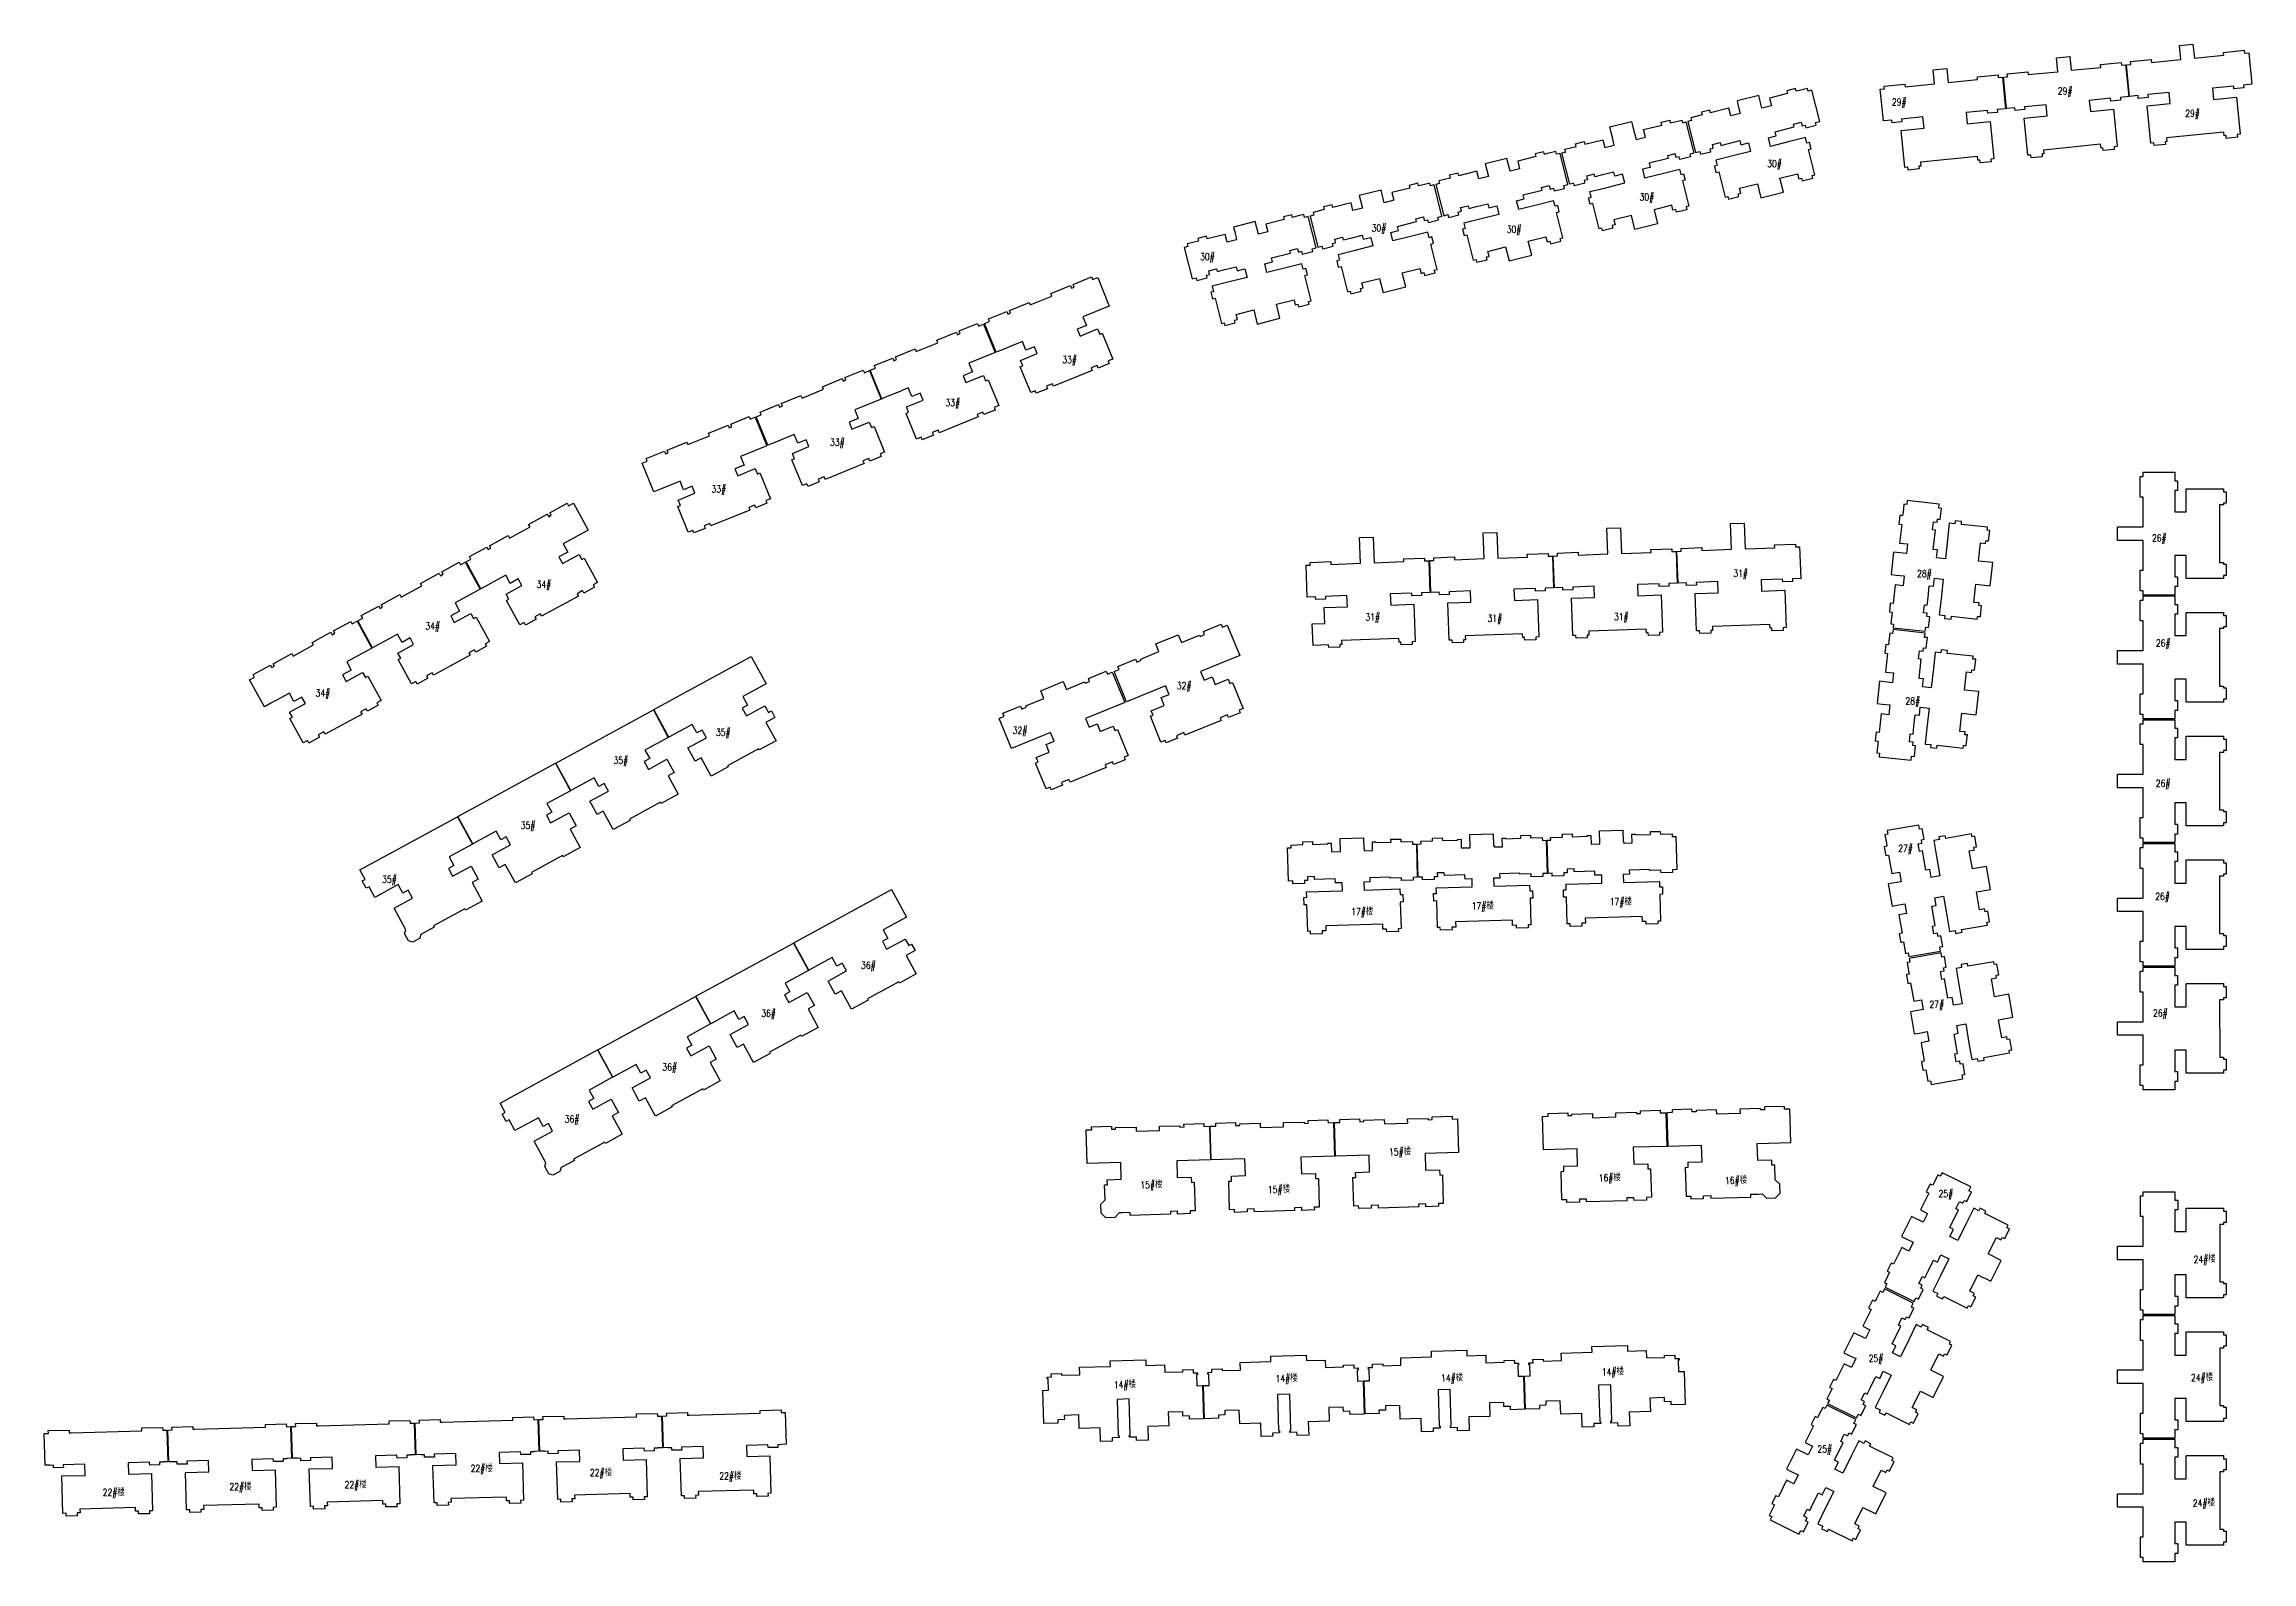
# Model space of a CAD drawing. Extents: x 475 to 1388, y 546 to 1154.
# Drawn here: x 914.7 to 1387.6, y 828.6 to 1153.7 of the extents above; entities that cross this region are included whole.
import ezdxf

# ---------------------------------------------------------------- set-up
doc = ezdxf.new("R2010")
doc.units = 0
doc.header["$LTSCALE"] = 1000
doc.header["$MEASUREMENT"] = 0
doc.layers.add('外墙', color=42, linetype='Continuous')
doc.layers.add('建筑型号', color=2, linetype='Continuous', lineweight=18)
doc.styles.add('_HZTXT', font='txt.shx', dxfattribs={"width": 0.8, "bigfont": 'hztxt.shx'})

msp = doc.modelspace()

# ---------------------------------------------------------------- texts
at = {"layer": '建筑型号', "color": 0, "style": '_HZTXT', "width": 0.8}
for s, p in [('29#', (1345.99, 1142.94, -0.94)), ('29#', (1310.46, 1140.61, -0.94)), ('29#', (1373.29, 1138.19, -0.94)), ('30#', (1283.75, 1127.38, -0.94)), ('30#', (1256.41, 1120.24, -0.94)), ('30#', (1199.03, 1113.6, -0.94)), ('30#', (1227.96, 1113.34, -0.94)), ('30#', (1162.28, 1107.46, -0.94)), ('33#', (1132.77, 1085.41, -0.94)), ('33#', (1107.74, 1076.21, -0.94)), ('33#', (1083.02, 1067.66, -0.94)), ('33#', (1057.63, 1057.67, -0.94)), ('26#', (1366.16, 1047.22, -0.94)), ('31#', (1276.49, 1039.6, -0.94)), ('28#', (1315.85, 1039.54, -0.94)), ('34#', (1020.16, 1037.27, -0.94)), ('31#', (1197.69, 1030.29, -0.94)), ('31#', (1223.84, 1029.96, -0.94)), ('31#', (1250.93, 1030.34, -0.94)), ('34#', (996.34, 1028.36, -0.94)), ('26#', (1367, 1024.69, -0.94)), ('32#', (1157.29, 1015.55, -0.94)), ('34#', (972.83, 1013.99, -0.94)), ('28#', (1313.36, 1012.27, -0.94)), ('35#', (1058.58, 1005.56, -0.94)), ('32#', (1122.14, 1006.01, -0.94)), ('35#', (1036.64, 999.54, -0.94)), ('26#', (1366.97, 994.61, -0.94)), ('35#', (1016.77, 985.66, -0.94)), ('27#', (1311.8, 980.69, -0.94)), ('35#', (987.08, 974.09, -0.94)), ('17#楼', (1220.46, 968.38)), ('17#楼', (1250.03, 969.26)), ('26#', (1366.86, 970.4, -0.94)), ('17#楼', (1194.64, 967.16)), ('36#', (1089.66, 955.67, -0.94)), ('36#', (1068.3, 945.38, -0.94)), ('27#', (1318.5, 947.3, -0.94)), ('26#', (1366.39, 945.42, -0.94)), ('36#', (1047.11, 933.87, -0.94)), ('36#', (1026.19, 922.7, -0.94)), ('25#', (1320.44, 906.72, -0.94)), ('25#', (1305.48, 871.49, -0.94)), ('25#', (1294.5, 852.06, -0.94)), ('22#楼', (1006.04, 847.86, -0.94)), ('22#楼', (1031.59, 846.96, -0.94)), ('22#楼', (1059.31, 846.23, -0.94)), ('22#楼', (927.24, 842.73, -0.94)), ('22#楼', (954.38, 843.97, -0.94)), ('22#楼', (979.05, 844.37, -0.94))]:
    msp.add_text(s, height=1.5, dxfattribs=at).set_placement(p)
for s, rotation, p in [('15#楼', 1.6949, (1202.76, 915.64)), ('15#楼', 1.6949, (1149.51, 908.58)), ('15#楼', 1.6949, (1176.83, 907.58)), ('16#楼', 1.6949, (1247.68, 910.08)), ('16#楼', 1.6949, (1274.73, 909.51)), ('24#楼', 1.7114, (1375.09, 892.62)), ('14#楼', 1.7114, (1248.35, 868.5)), ('14#楼', 1.7114, (1143.83, 865.75)), ('14#楼', 1.7114, (1178.46, 867.09)), ('14#楼', 1.7114, (1213.91, 867.2)), ('24#楼', 1.7114, (1374.53, 867.28)), ('24#楼', 1.7114, (1374.93, 840.42))]:
    msp.add_text(s, height=1.5, rotation=rotation, dxfattribs=at).set_placement(p)

# ---------------------------------------------------------------- linework, layer by layer
at = {"layer": '外墙', "color": 2, "ltscale": 0.1}
for points in [[(1343.47, 1140.76), (1338.89, 1140.3), (1338.95, 1139.71), (1336.86, 1139.5), (1336.8, 1140.1), (1335.01, 1139.92), (1334.34, 1146.68), (1335.24, 1146.77), (1335.18, 1147.37), (1339.6, 1147.81), (1339.66, 1147.21), (1345.98, 1147.84), (1345.69, 1150.83), (1348.57, 1151.11), (1348.87, 1148.13), (1355.19, 1148.76), (1355.13, 1149.36), (1359.56, 1149.8), (1359.61, 1149.2), (1360.51, 1149.29), (1361.18, 1142.52), (1359.39, 1142.34), (1359.45, 1141.75), (1357.36, 1141.54), (1357.3, 1142.13), (1352.73, 1141.68), (1352.96, 1139.29), (1357.89, 1139.78), (1358.68, 1131.82), (1358.03, 1131.76), (1358.09, 1131.16), (1355.7, 1130.92), (1355.65, 1131.52), (1355.25, 1131.48), (1355.17, 1132.28), (1342.93, 1131.05), (1343.01, 1130.25), (1342.61, 1130.21), (1342.67, 1129.63), (1340.28, 1129.39), (1340.22, 1129.98), (1339.57, 1129.92), (1338.78, 1137.88), (1343.71, 1138.37)], [(1369.84, 1143.38), (1365.26, 1142.93), (1365.32, 1142.33), (1363.23, 1142.12), (1363.17, 1142.72), (1361.38, 1142.54), (1360.71, 1149.31), (1361.61, 1149.4), (1361.55, 1149.99), (1365.97, 1150.43), (1366.03, 1149.84), (1372.35, 1150.47), (1372.06, 1153.45), (1374.94, 1153.74), (1375.24, 1150.75), (1381.56, 1151.38), (1381.5, 1151.98), (1385.93, 1152.42), (1385.98, 1151.82), (1386.88, 1151.91), (1387.55, 1145.14), (1385.76, 1144.97), (1385.82, 1144.37), (1383.73, 1144.16), (1383.67, 1144.76), (1379.1, 1144.3), (1379.33, 1141.91), (1384.26, 1142.4), (1385.05, 1134.44), (1384.4, 1134.38), (1384.46, 1133.78), (1382.07, 1133.54), (1382.02, 1134.14), (1381.62, 1134.1), (1381.54, 1134.9), (1369.3, 1133.67), (1369.38, 1132.88), (1368.98, 1132.84), (1369.04, 1132.25), (1366.65, 1132.01), (1366.59, 1132.61), (1365.94, 1132.54), (1365.15, 1140.5), (1370.08, 1140.99)], [(1317.1, 1138.14), (1312.52, 1137.68), (1312.58, 1137.08), (1310.49, 1136.88), (1310.43, 1137.47), (1308.64, 1137.3), (1307.97, 1144.06), (1308.87, 1144.15), (1308.81, 1144.75), (1313.23, 1145.19), (1313.29, 1144.59), (1319.61, 1145.22), (1319.32, 1148.21), (1322.2, 1148.49), (1322.5, 1145.51), (1328.82, 1146.14), (1328.76, 1146.73), (1333.19, 1147.17), (1333.25, 1146.58), (1334.14, 1146.67), (1334.81, 1139.9), (1333.02, 1139.72), (1333.08, 1139.12), (1330.99, 1138.92), (1330.93, 1139.51), (1326.36, 1139.06), (1326.59, 1136.67), (1331.52, 1137.16), (1332.31, 1129.2), (1331.66, 1129.13), (1331.72, 1128.54), (1329.33, 1128.3), (1329.28, 1128.9), (1328.88, 1128.86), (1328.8, 1129.65), (1316.56, 1128.43), (1316.64, 1127.63), (1316.24, 1127.59), (1316.3, 1127), (1313.91, 1126.77), (1313.85, 1127.36), (1313.2, 1127.3), (1312.41, 1135.26), (1317.34, 1135.75)], [(1275.45, 1120.51), (1277.69, 1121.07), (1277.54, 1121.65), (1278.12, 1121.8), (1277.85, 1122.86), (1281.64, 1123.81), (1282.39, 1120.8), (1287.24, 1122.02), (1286.49, 1125.03), (1290.27, 1125.97), (1290.54, 1124.91), (1291.12, 1125.05), (1291.27, 1124.47), (1293.5, 1125.03), (1293.35, 1125.61), (1293.93, 1125.76), (1292.57, 1131.19), (1293.15, 1131.34), (1292.81, 1132.69), (1292.23, 1132.55), (1291.94, 1133.71), (1288.55, 1132.86), (1284.47, 1131.84), (1284.01, 1133.68), (1285.66, 1134.1), (1285.44, 1134.97), (1289.51, 1135.99), (1289.37, 1136.57), (1291.02, 1136.99), (1291.21, 1136.21), (1291.89, 1136.38), (1292.04, 1135.8), (1294.27, 1136.36), (1294.12, 1136.94), (1294.99, 1137.16), (1293.32, 1143.85), (1292.54, 1143.66), (1292.4, 1144.24), (1290.65, 1143.8), (1289.97, 1143.63), (1289.83, 1144.21), (1287.98, 1143.75), (1288.13, 1143.17), (1284.25, 1142.2), (1284.66, 1140.55), (1282.62, 1140.04), (1281.94, 1142.75), (1277.29, 1141.59), (1277.55, 1140.52), (1277.97, 1138.87), (1275.93, 1138.36), (1275.52, 1140.01), (1271.64, 1139.04), (1271.49, 1139.62), (1269.65, 1139.16), (1269.79, 1138.58), (1267.37, 1137.97), (1267.52, 1137.39), (1266.74, 1137.19), (1268.42, 1130.5), (1269.29, 1130.72), (1269.43, 1130.14), (1271.67, 1130.69), (1271.52, 1131.28), (1272.2, 1131.45), (1272, 1132.22), (1273.65, 1132.64), (1273.8, 1132.05), (1275.45, 1132.47), (1277.87, 1133.07), (1278.09, 1132.2), (1279.74, 1132.61), (1280.2, 1130.77), (1276.13, 1129.75), (1272.73, 1128.9), (1273.03, 1127.74), (1272.44, 1127.59), (1272.78, 1126.23), (1273.37, 1126.38), (1274.73, 1120.95), (1275.31, 1121.09)], [(1221.52, 1107), (1223.75, 1107.56), (1223.61, 1108.14), (1224.19, 1108.28), (1223.92, 1109.35), (1227.7, 1110.3), (1228.46, 1107.29), (1233.31, 1108.51), (1232.55, 1111.51), (1236.34, 1112.46), (1236.61, 1111.4), (1237.19, 1111.54), (1237.33, 1110.96), (1239.56, 1111.52), (1239.42, 1112.1), (1240, 1112.25), (1238.64, 1117.68), (1239.22, 1117.82), (1238.88, 1119.18), (1238.3, 1119.04), (1238.01, 1120.2), (1234.61, 1119.35), (1230.54, 1118.33), (1230.08, 1120.17), (1231.73, 1120.59), (1231.51, 1121.46), (1235.58, 1122.48), (1235.43, 1123.06), (1237.08, 1123.47), (1237.28, 1122.7), (1237.96, 1122.87), (1238.1, 1122.29), (1240.33, 1122.84), (1240.19, 1123.43), (1241.06, 1123.65), (1239.38, 1130.34), (1238.61, 1130.14), (1238.46, 1130.73), (1236.72, 1130.29), (1236.04, 1130.12), (1235.89, 1130.7), (1234.05, 1130.24), (1234.19, 1129.66), (1230.31, 1128.69), (1230.73, 1127.04), (1228.69, 1126.53), (1228.01, 1129.24), (1223.35, 1128.08), (1223.62, 1127.01), (1224.03, 1125.36), (1222, 1124.85), (1221.58, 1126.5), (1217.7, 1125.53), (1217.56, 1126.11), (1215.72, 1125.65), (1215.86, 1125.06), (1213.44, 1124.46), (1213.58, 1123.87), (1212.81, 1123.68), (1214.48, 1116.99), (1215.36, 1117.21), (1215.5, 1116.62), (1217.73, 1117.18), (1217.59, 1117.76), (1218.27, 1117.93), (1218.07, 1118.71), (1219.72, 1119.12), (1219.87, 1118.54), (1221.52, 1118.95), (1223.94, 1119.56), (1224.16, 1118.69), (1225.81, 1119.1), (1226.27, 1117.26), (1222.2, 1116.24), (1218.8, 1115.39), (1219.09, 1114.22), (1218.51, 1114.08), (1218.85, 1112.72), (1219.43, 1112.87), (1220.79, 1107.43), (1221.38, 1107.58)], [(1194.55, 1100.24), (1196.79, 1100.8), (1196.64, 1101.38), (1197.22, 1101.53), (1196.95, 1102.6), (1200.74, 1103.54), (1201.49, 1100.54), (1206.34, 1101.75), (1205.59, 1104.76), (1209.37, 1105.71), (1209.64, 1104.64), (1210.22, 1104.79), (1210.37, 1104.2), (1212.6, 1104.76), (1212.45, 1105.34), (1213.03, 1105.49), (1211.67, 1110.92), (1212.25, 1111.07), (1211.91, 1112.43), (1211.33, 1112.28), (1211.04, 1113.44), (1207.65, 1112.59), (1203.57, 1111.57), (1203.11, 1113.42), (1204.76, 1113.83), (1204.54, 1114.7), (1208.61, 1115.72), (1208.47, 1116.3), (1210.12, 1116.72), (1210.31, 1115.94), (1210.99, 1116.11), (1211.14, 1115.53), (1213.37, 1116.09), (1213.22, 1116.67), (1214.09, 1116.89), (1212.42, 1123.58), (1211.64, 1123.39), (1211.5, 1123.97), (1209.75, 1123.53), (1209.07, 1123.36), (1208.93, 1123.94), (1207.08, 1123.48), (1207.23, 1122.9), (1203.35, 1121.93), (1203.76, 1120.28), (1201.72, 1119.77), (1201.04, 1122.49), (1196.39, 1121.32), (1196.65, 1120.25), (1197.07, 1118.6), (1195.03, 1118.09), (1194.62, 1119.74), (1190.74, 1118.77), (1190.59, 1119.35), (1188.75, 1118.89), (1188.89, 1118.31), (1186.47, 1117.7), (1186.62, 1117.12), (1185.84, 1116.92), (1187.52, 1110.23), (1188.39, 1110.45), (1188.54, 1109.87), (1190.77, 1110.43), (1190.62, 1111.01), (1191.3, 1111.18), (1191.11, 1111.95), (1192.75, 1112.37), (1192.9, 1111.79), (1194.55, 1112.2), (1196.97, 1112.81), (1197.19, 1111.93), (1198.84, 1112.35), (1199.3, 1110.5), (1195.23, 1109.48), (1191.83, 1108.63), (1192.13, 1107.47), (1191.54, 1107.32), (1191.88, 1105.96), (1192.47, 1106.11), (1193.83, 1100.68), (1194.41, 1100.82)], [(1167.59, 1093.49), (1169.82, 1094.04), (1169.67, 1094.63), (1170.26, 1094.77), (1169.99, 1095.84), (1173.77, 1096.79), (1174.52, 1093.78), (1179.37, 1095), (1178.62, 1098), (1182.4, 1098.95), (1182.67, 1097.88), (1183.25, 1098.03), (1183.4, 1097.45), (1185.63, 1098.01), (1185.48, 1098.59), (1186.07, 1098.73), (1184.71, 1104.17), (1185.29, 1104.31), (1184.95, 1105.67), (1184.37, 1105.52), (1184.07, 1106.69), (1180.68, 1105.84), (1176.61, 1104.82), (1176.14, 1106.66), (1177.79, 1107.07), (1177.57, 1107.95), (1181.65, 1108.97), (1181.5, 1109.55), (1183.15, 1109.96), (1183.35, 1109.19), (1184.02, 1109.36), (1184.17, 1108.77), (1186.4, 1109.33), (1186.26, 1109.91), (1187.13, 1110.13), (1185.45, 1116.83), (1184.68, 1116.63), (1184.53, 1117.21), (1182.78, 1116.78), (1182.1, 1116.61), (1181.96, 1117.19), (1180.12, 1116.73), (1180.26, 1116.15), (1176.38, 1115.17), (1176.79, 1113.52), (1174.76, 1113.01), (1174.08, 1115.73), (1169.42, 1114.56), (1169.69, 1113.5), (1170.1, 1111.85), (1168.06, 1111.34), (1167.65, 1112.99), (1163.77, 1112.01), (1163.63, 1112.6), (1161.78, 1112.13), (1161.93, 1111.55), (1159.5, 1110.94), (1159.65, 1110.36), (1158.87, 1110.17), (1160.55, 1103.48), (1161.42, 1103.7), (1161.57, 1103.11), (1163.8, 1103.67), (1163.65, 1104.25), (1164.33, 1104.42), (1164.14, 1105.2), (1165.79, 1105.61), (1165.93, 1105.03), (1167.58, 1105.44), (1170.01, 1106.05), (1170.23, 1105.18), (1171.88, 1105.59), (1172.34, 1103.75), (1168.26, 1102.73), (1164.87, 1101.88), (1165.16, 1100.71), (1164.58, 1100.57), (1164.92, 1099.21), (1165.5, 1099.35), (1166.86, 1093.92), (1167.44, 1094.07)], [(1127.4, 1087.45), (1126.79, 1088.93), (1124.99, 1088.2), (1124.23, 1090.05), (1122.29, 1089.26), (1120.07, 1088.35), (1118.58, 1087.75), (1116.09, 1093.86), (1117.18, 1094.3), (1116.95, 1094.86), (1120.89, 1096.46), (1121.11, 1095.91), (1121.69, 1096.14), (1121.47, 1096.7), (1125.68, 1098.42), (1125.91, 1097.86), (1130.54, 1099.75), (1130.31, 1100.31), (1134.52, 1102.02), (1134.75, 1101.47), (1135.33, 1101.7), (1135.1, 1102.26), (1139.04, 1103.87), (1139.26, 1103.31), (1140.35, 1103.75), (1142.84, 1097.64), (1137.2, 1095.34), (1137.95, 1093.49), (1135.98, 1092.68), (1136.59, 1091.2), (1140.31, 1092.72), (1140.79, 1091.57), (1141.34, 1091.79), (1143.59, 1086.28), (1142.62, 1085.89), (1142.84, 1085.33), (1140.44, 1084.35), (1140.21, 1084.9), (1138.96, 1084.39), (1139.19, 1083.84), (1130.85, 1080.44), (1130.63, 1080.99), (1129.38, 1080.48), (1129.6, 1079.93), (1127.2, 1078.95), (1126.97, 1079.5), (1126, 1079.11), (1123.75, 1084.61), (1124.31, 1084.84), (1123.83, 1086)], [(1099.39, 1076.03), (1102.95, 1077.48), (1102.35, 1078.96), (1100.54, 1078.22), (1099.79, 1080.08), (1097.84, 1079.28), (1095.62, 1078.38), (1094.14, 1077.77), (1091.65, 1083.88), (1092.74, 1084.33), (1092.51, 1084.88), (1096.44, 1086.49), (1096.67, 1085.93), (1097.25, 1086.17), (1097.02, 1086.72), (1101.24, 1088.44), (1101.46, 1087.89), (1106.09, 1089.78), (1105.87, 1090.33), (1110.08, 1092.05), (1110.3, 1091.5), (1110.88, 1091.73), (1110.66, 1092.29), (1114.59, 1093.89), (1114.82, 1093.34), (1115.91, 1093.78), (1118.4, 1087.67), (1112.75, 1085.37), (1113.51, 1083.51), (1111.54, 1082.71), (1112.14, 1081.23), (1115.87, 1082.75), (1116.34, 1081.59), (1116.9, 1081.82), (1119.15, 1076.31), (1118.17, 1075.91), (1118.4, 1075.36), (1115.99, 1074.38), (1115.77, 1074.93), (1114.52, 1074.42), (1114.74, 1073.87), (1106.41, 1070.47), (1106.18, 1071.02), (1104.93, 1070.51), (1105.16, 1069.96), (1102.75, 1068.98), (1102.53, 1069.53), (1101.55, 1069.13), (1099.31, 1074.64), (1099.86, 1074.87)], [(1067.2, 1073.91), (1068.29, 1074.35), (1068.07, 1074.91), (1072, 1076.51), (1072.23, 1075.96), (1072.81, 1076.2), (1072.58, 1076.75), (1076.79, 1078.47), (1077.02, 1077.91), (1081.65, 1079.8), (1081.42, 1080.36), (1085.63, 1082.08), (1085.86, 1081.52), (1086.44, 1081.76), (1086.21, 1082.31), (1090.15, 1083.92), (1090.37, 1083.36), (1091.46, 1083.81), (1093.96, 1077.7), (1088.31, 1075.39), (1089.06, 1073.54), (1087.1, 1072.74), (1087.7, 1071.26), (1091.43, 1072.78), (1091.9, 1071.62), (1092.45, 1071.85), (1094.7, 1066.34), (1093.73, 1065.94), (1093.96, 1065.38), (1091.55, 1064.4), (1091.32, 1064.96), (1090.07, 1064.45), (1090.3, 1063.89), (1081.97, 1060.49), (1081.74, 1061.05), (1080.49, 1060.54), (1080.72, 1059.98), (1078.31, 1059), (1078.08, 1059.56), (1077.11, 1059.16), (1074.86, 1064.67), (1075.42, 1064.9), (1074.95, 1066.05), (1078.51, 1067.51), (1077.91, 1068.99), (1076.1, 1068.25), (1075.35, 1070.1), (1073.4, 1069.31), (1071.18, 1068.4), (1069.7, 1067.8)], [(1050.5, 1056.08), (1054.07, 1057.53), (1053.46, 1059.02), (1051.66, 1058.28), (1050.9, 1060.13), (1048.96, 1059.34), (1046.73, 1058.43), (1045.25, 1057.83), (1042.76, 1063.94), (1043.85, 1064.38), (1043.62, 1064.94), (1047.56, 1066.54), (1047.78, 1065.99), (1048.36, 1066.22), (1048.14, 1066.78), (1052.35, 1068.5), (1052.57, 1067.94), (1057.2, 1069.83), (1056.98, 1070.39), (1061.19, 1072.1), (1061.42, 1071.55), (1062, 1071.79), (1061.77, 1072.34), (1065.7, 1073.95), (1065.93, 1073.39), (1067.02, 1073.83), (1069.51, 1067.72), (1063.86, 1065.42), (1064.62, 1063.57), (1062.65, 1062.76), (1063.26, 1061.28), (1066.98, 1062.8), (1067.46, 1061.65), (1068.01, 1061.87), (1070.26, 1056.36), (1069.29, 1055.97), (1069.51, 1055.41), (1067.11, 1054.43), (1066.88, 1054.98), (1065.63, 1054.47), (1065.86, 1053.92), (1057.52, 1050.52), (1057.3, 1051.08), (1056.05, 1050.57), (1056.27, 1050.01), (1053.87, 1049.03), (1053.64, 1049.58), (1052.67, 1049.19), (1050.42, 1054.7), (1050.97, 1054.92)], [(1371.06, 1060.22), (1371.66, 1060.22), (1371.66, 1058.12), (1371.06, 1058.12), (1371.06, 1053.52), (1373.46, 1053.52), (1373.46, 1058.47), (1381.46, 1058.47), (1381.46, 1057.82), (1382.06, 1057.82), (1382.06, 1055.42), (1381.46, 1055.42), (1381.46, 1055.02), (1380.66, 1055.02), (1380.66, 1042.72), (1381.47, 1042.72), (1381.47, 1042.32), (1382.06, 1042.32), (1382.06, 1039.92), (1381.46, 1039.92), (1381.46, 1039.27), (1373.46, 1039.27), (1373.46, 1039.27), (1373.46, 1039.27), (1373.46, 1044.22), (1371.06, 1044.22), (1371.06, 1039.62), (1371.66, 1039.62), (1371.66, 1037.52), (1371.06, 1037.52), (1371.06, 1035.72), (1364.26, 1035.72), (1364.26, 1036.62), (1363.66, 1036.62), (1363.66, 1041.07), (1364.26, 1041.07), (1364.26, 1047.42), (1358.76, 1047.42), (1358.76, 1050.32), (1364.26, 1050.32), (1364.26, 1056.67), (1363.66, 1056.67), (1363.66, 1061.12), (1364.26, 1061.12), (1364.26, 1062.02), (1371.06, 1062.02)], [(1024.96, 1043.92), (1025.73, 1042.51), (1029.26, 1044.44), (1029.86, 1043.34), (1030.39, 1043.63), (1033.24, 1038.41), (1032.32, 1037.9), (1032.6, 1037.38), (1030.32, 1036.13), (1030.03, 1036.66), (1028.85, 1036.01), (1029.14, 1035.49), (1021.23, 1031.18), (1020.95, 1031.7), (1019.76, 1031.06), (1020.05, 1030.53), (1017.77, 1029.29), (1017.48, 1029.81), (1016.56, 1029.31), (1013.71, 1034.53), (1014.24, 1034.82), (1013.64, 1035.92), (1017.02, 1037.76), (1016.25, 1039.16), (1014.54, 1038.23), (1013.58, 1039.99), (1011.74, 1038.98), (1009.63, 1037.83), (1008.23, 1037.07), (1005.07, 1042.86), (1006.1, 1043.42), (1005.81, 1043.95), (1009.54, 1045.98), (1009.83, 1045.46), (1010.38, 1045.76), (1010.09, 1046.28), (1014.08, 1048.46), (1014.37, 1047.94), (1018.76, 1050.33), (1018.47, 1050.86), (1022.47, 1053.04), (1022.76, 1052.51), (1023.3, 1052.81), (1023.02, 1053.33), (1026.75, 1055.37), (1027.04, 1054.84), (1028.07, 1055.41), (1031.23, 1049.61), (1025.87, 1046.69), (1026.83, 1044.93)], [(1324.01, 1051.6), (1323.94, 1051), (1322.75, 1051.13), (1322.37, 1047.65), (1321.91, 1043.48), (1320.02, 1043.69), (1320.21, 1045.38), (1319.31, 1045.47), (1319.77, 1049.65), (1319.17, 1049.71), (1319.36, 1051.4), (1320.15, 1051.32), (1320.23, 1052.01), (1320.82, 1051.95), (1321.07, 1054.23), (1320.48, 1054.3), (1320.57, 1055.19), (1313.72, 1055.94), (1313.63, 1055.15), (1313.03, 1055.21), (1312.84, 1053.42), (1312.76, 1052.73), (1312.16, 1052.79), (1311.96, 1050.9), (1312.56, 1050.84), (1312.12, 1046.86), (1313.81, 1046.68), (1313.58, 1044.59), (1310.8, 1044.89), (1310.28, 1040.12), (1311.37, 1040), (1313.06, 1039.82), (1312.84, 1037.73), (1311.15, 1037.91), (1310.71, 1033.94), (1310.12, 1034), (1309.91, 1032.11), (1310.51, 1032.05), (1310.24, 1029.56), (1310.83, 1029.5), (1310.75, 1028.7), (1317.6, 1027.96), (1317.7, 1028.85), (1318.3, 1028.78), (1318.55, 1031.07), (1317.95, 1031.14), (1318.03, 1031.83), (1317.23, 1031.92), (1317.42, 1033.61), (1318.01, 1033.54), (1318.2, 1035.23), (1318.47, 1037.72), (1319.36, 1037.62), (1319.55, 1039.31), (1321.44, 1039.11), (1320.98, 1034.93), (1320.6, 1031.45), (1321.79, 1031.32), (1321.73, 1030.72), (1323.12, 1030.57), (1323.19, 1031.17), (1328.75, 1030.56), (1328.82, 1031.16), (1329.42, 1031.09), (1329.66, 1033.38), (1329.07, 1033.45), (1329.13, 1034.04), (1328.04, 1034.16), (1328.46, 1038.04), (1331.54, 1037.7), (1332.09, 1042.67), (1329, 1043.01), (1329.43, 1046.89), (1330.52, 1046.77), (1330.58, 1047.36), (1331.18, 1047.3), (1331.43, 1049.58), (1330.83, 1049.65), (1330.9, 1050.25), (1325.33, 1050.85), (1325.4, 1051.45)], [(1260.67, 1027.73), (1260.69, 1027.13), (1258.29, 1027.04), (1258.27, 1027.64), (1257.87, 1027.62), (1257.84, 1028.42), (1245.55, 1027.95), (1245.58, 1027.15), (1245.18, 1027.14), (1245.2, 1026.54), (1242.8, 1026.45), (1242.78, 1027.05), (1242.13, 1027.03), (1241.83, 1035.02), (1241.83, 1035.02), (1241.83, 1035.02), (1246.78, 1035.21), (1246.69, 1037.61), (1242.09, 1037.43), (1242.11, 1036.83), (1240.01, 1036.76), (1239.99, 1037.36), (1238.19, 1037.29), (1237.94, 1044.08), (1238.84, 1044.12), (1238.81, 1044.72), (1243.26, 1044.88), (1243.28, 1044.28), (1249.63, 1044.52), (1249.42, 1050.02), (1252.32, 1050.13), (1252.53, 1044.63), (1258.87, 1044.87), (1258.85, 1045.47), (1263.3, 1045.64), (1263.32, 1045.04), (1264.22, 1045.07), (1264.47, 1038.28), (1262.67, 1038.21), (1262.7, 1037.61), (1260.6, 1037.53), (1260.58, 1038.13), (1255.98, 1037.96), (1256.07, 1035.56), (1261.02, 1035.75), (1261.32, 1027.75)], [(1271.66, 1028.13), (1271.68, 1027.54), (1269.29, 1027.45), (1269.26, 1028.05), (1268.61, 1028.03), (1268.31, 1036.02), (1268.31, 1036.02), (1268.31, 1036.02), (1273.26, 1036.21), (1273.17, 1038.61), (1268.57, 1038.43), (1268.59, 1037.83), (1266.5, 1037.75), (1266.47, 1038.35), (1264.67, 1038.29), (1264.42, 1045.08), (1265.32, 1045.11), (1265.3, 1045.71), (1269.74, 1045.88), (1269.76, 1045.28), (1276.11, 1045.52), (1275.9, 1051.02), (1278.8, 1051.13), (1279.01, 1045.63), (1285.35, 1045.87), (1285.33, 1046.47), (1289.78, 1046.64), (1289.8, 1046.04), (1290.7, 1046.07), (1290.96, 1039.28), (1289.16, 1039.21), (1289.18, 1038.61), (1287.08, 1038.53), (1287.06, 1039.13), (1282.46, 1038.96), (1282.55, 1036.56), (1287.5, 1036.74), (1287.8, 1028.75), (1287.15, 1028.72), (1287.17, 1028.12), (1284.77, 1028.03), (1284.75, 1028.63), (1284.35, 1028.62), (1284.32, 1029.42), (1272.03, 1028.95), (1272.06, 1028.15)], [(1189, 1029.63), (1188.87, 1033.03), (1193.82, 1033.21), (1193.72, 1035.61), (1189.13, 1035.44), (1189.15, 1034.84), (1187.05, 1034.76), (1187.03, 1035.36), (1185.23, 1035.29), (1184.98, 1042.09), (1185.87, 1042.12), (1185.85, 1042.72), (1190.3, 1042.89), (1190.32, 1042.29), (1196.67, 1042.53), (1196.46, 1048.02), (1199.36, 1048.13), (1199.56, 1042.64), (1205.91, 1042.88), (1205.89, 1043.48), (1210.33, 1043.64), (1210.36, 1043.04), (1211.26, 1043.08), (1211.51, 1036.28), (1209.71, 1036.21), (1209.74, 1035.62), (1207.64, 1035.54), (1207.62, 1036.14), (1203.02, 1035.96), (1203.11, 1033.56), (1208.06, 1033.75), (1208.36, 1025.76), (1207.71, 1025.73), (1207.73, 1025.13), (1205.33, 1025.04), (1205.31, 1025.64), (1204.91, 1025.63), (1204.88, 1026.43), (1192.59, 1025.96), (1192.62, 1025.16), (1192.22, 1025.14), (1192.24, 1024.55), (1189.84, 1024.46), (1189.82, 1025.06), (1186.47, 1024.93), (1186.3, 1029.53)], [(1231.79, 1026.64), (1231.39, 1026.62), (1231.36, 1027.42), (1219.07, 1026.95), (1219.1, 1026.15), (1218.7, 1026.14), (1218.72, 1025.55), (1216.32, 1025.46), (1216.3, 1026.06), (1215.65, 1026.03), (1215.35, 1034.03), (1215.35, 1034.03), (1215.35, 1034.03), (1220.3, 1034.21), (1220.21, 1036.61), (1215.61, 1036.44), (1215.63, 1035.84), (1213.53, 1035.76), (1213.51, 1036.36), (1211.71, 1036.29), (1211.46, 1043.09), (1212.36, 1043.12), (1212.33, 1043.72), (1216.78, 1043.89), (1216.8, 1043.29), (1223.15, 1043.53), (1222.94, 1049.02), (1225.84, 1049.13), (1226.05, 1043.63), (1232.39, 1043.87), (1232.37, 1044.47), (1236.82, 1044.64), (1236.84, 1044.04), (1237.74, 1044.08), (1237.99, 1037.28), (1236.19, 1037.21), (1236.22, 1036.61), (1234.12, 1036.53), (1234.1, 1037.13), (1229.5, 1036.96), (1229.59, 1034.56), (1234.54, 1034.75), (1234.84, 1026.75), (1234.19, 1026.73), (1234.21, 1026.13), (1231.81, 1026.04)], [(1004.89, 1042.76), (1008.05, 1036.97), (1002.7, 1034.05), (1003.65, 1032.29), (1001.79, 1031.28), (1002.55, 1029.87), (1006.09, 1031.8), (1006.69, 1030.7), (1007.21, 1030.99), (1010.06, 1025.77), (1009.14, 1025.26), (1009.43, 1024.74), (1007.14, 1023.49), (1006.86, 1024.02), (1005.67, 1023.37), (1005.96, 1022.84), (998.06, 1018.54), (997.77, 1019.06), (996.59, 1018.42), (996.87, 1017.89), (994.59, 1016.65), (994.3, 1017.17), (993.38, 1016.67), (990.53, 1021.89), (991.06, 1022.18), (990.46, 1023.28), (993.84, 1025.12), (993.07, 1026.52), (991.36, 1025.59), (990.4, 1027.35), (988.56, 1026.34), (986.45, 1025.19), (985.05, 1024.43), (981.89, 1030.22), (982.92, 1030.78), (982.63, 1031.31), (986.36, 1033.34), (986.65, 1032.82), (987.2, 1033.12), (986.91, 1033.64), (990.91, 1035.82), (991.19, 1035.3), (995.58, 1037.69), (995.3, 1038.22), (999.29, 1040.39), (999.58, 1039.87), (1000.13, 1040.17), (999.84, 1040.69), (1003.57, 1042.73), (1003.86, 1042.2)], [(1371.06, 1033.72), (1371.66, 1033.72), (1371.66, 1031.62), (1371.06, 1031.62), (1371.06, 1027.02), (1373.46, 1027.02), (1373.46, 1031.97), (1381.46, 1031.97), (1381.46, 1031.32), (1382.06, 1031.32), (1382.06, 1028.92), (1381.46, 1028.92), (1381.46, 1028.52), (1380.66, 1028.52), (1380.66, 1016.22), (1381.47, 1016.22), (1381.47, 1015.82), (1382.06, 1015.82), (1382.06, 1013.42), (1381.46, 1013.42), (1381.46, 1012.77), (1373.46, 1012.77), (1373.46, 1012.77), (1373.46, 1012.77), (1373.46, 1017.72), (1371.06, 1017.72), (1371.06, 1013.12), (1371.66, 1013.12), (1371.66, 1011.02), (1371.06, 1011.02), (1371.06, 1009.22), (1364.26, 1009.22), (1364.26, 1010.12), (1363.66, 1010.12), (1363.66, 1014.57), (1364.26, 1014.57), (1364.26, 1020.92), (1358.76, 1020.92), (1358.76, 1023.82), (1364.26, 1023.82), (1364.26, 1030.17), (1363.66, 1030.17), (1363.66, 1034.62), (1364.26, 1034.62), (1364.26, 1035.52), (1371.06, 1035.52)], [(986.25, 1012.1), (983.97, 1010.85), (983.68, 1011.38), (982.49, 1010.73), (982.78, 1010.2), (974.88, 1005.89), (974.59, 1006.42), (973.41, 1005.78), (973.69, 1005.25), (971.41, 1004), (971.13, 1004.53), (970.2, 1004.03), (967.35, 1009.25), (967.88, 1009.54), (967.28, 1010.64), (970.66, 1012.48), (969.9, 1013.88), (968.18, 1012.95), (967.23, 1014.71), (965.38, 1013.7), (963.28, 1012.55), (961.87, 1011.79), (958.71, 1017.58), (959.74, 1018.14), (959.46, 1018.67), (963.19, 1020.7), (963.47, 1020.18), (964.02, 1020.48), (963.74, 1021), (967.73, 1023.18), (968.02, 1022.66), (972.41, 1025.05), (972.12, 1025.58), (976.11, 1027.75), (976.4, 1027.23), (976.95, 1027.53), (976.66, 1028.05), (980.39, 1030.09), (980.68, 1029.56), (981.71, 1030.12), (984.87, 1024.33), (979.52, 1021.41), (980.48, 1019.65), (978.61, 1018.64), (979.38, 1017.23), (982.91, 1019.16), (983.51, 1018.06), (984.04, 1018.35), (986.88, 1013.12), (985.96, 1012.62)], [(1164.85, 1018.2), (1165.53, 1016.53), (1168.3, 1017.67), (1168.68, 1016.74), (1169.24, 1016.97), (1171.5, 1011.41), (1170.62, 1011.05), (1170.85, 1010.5), (1168.4, 1009.5), (1168.17, 1010.05), (1166.6, 1009.41), (1166.82, 1008.85), (1159.05, 1005.68), (1158.82, 1006.24), (1157.24, 1005.59), (1157.47, 1005.04), (1155.02, 1004.04), (1154.79, 1004.59), (1153.91, 1004.23), (1151.65, 1009.79), (1152.2, 1010.02), (1151.82, 1010.94), (1154.6, 1012.08), (1153.92, 1013.74), (1155.63, 1014.44), (1154.88, 1016.29), (1146.5, 1012.87), (1143.85, 1019.36), (1144.92, 1019.79), (1144.65, 1020.44), (1148.45, 1021.99), (1148.72, 1021.34), (1149.69, 1021.74), (1149.58, 1022.02), (1153.46, 1023.6), (1152.78, 1025.27), (1157.6, 1027.23), (1158.28, 1025.56), (1162.17, 1027.15), (1162.28, 1026.87), (1163.25, 1027.27), (1162.99, 1027.92), (1166.78, 1029.47), (1167.05, 1028.82), (1168.11, 1029.25), (1170.76, 1022.77), (1162.38, 1019.35), (1163.13, 1017.5)], [(1320.99, 1023.96), (1320.93, 1023.37), (1319.74, 1023.5), (1319.36, 1020.02), (1318.9, 1015.84), (1317.01, 1016.05), (1317.2, 1017.74), (1316.3, 1017.84), (1316.76, 1022.01), (1316.16, 1022.08), (1316.34, 1023.77), (1317.14, 1023.68), (1317.22, 1024.38), (1317.81, 1024.31), (1318.06, 1026.6), (1317.46, 1026.66), (1317.56, 1027.56), (1310.7, 1028.31), (1310.62, 1027.51), (1310.02, 1027.57), (1309.82, 1025.79), (1309.75, 1025.09), (1309.15, 1025.15), (1308.95, 1023.27), (1309.54, 1023.2), (1309.11, 1019.22), (1310.8, 1019.04), (1310.57, 1016.95), (1307.79, 1017.26), (1307.27, 1012.48), (1308.36, 1012.36), (1310.05, 1012.18), (1309.82, 1010.09), (1308.13, 1010.28), (1307.7, 1006.3), (1307.1, 1006.37), (1306.9, 1004.48), (1307.49, 1004.41), (1307.22, 1001.93), (1307.82, 1001.86), (1307.73, 1001.07), (1314.59, 1000.32), (1314.69, 1001.21), (1315.29, 1001.15), (1315.54, 1003.43), (1314.94, 1003.5), (1315.02, 1004.2), (1314.22, 1004.28), (1314.4, 1005.97), (1315, 1005.91), (1315.19, 1007.6), (1315.46, 1010.08), (1316.35, 1009.99), (1316.54, 1011.68), (1318.42, 1011.47), (1317.97, 1007.29), (1317.59, 1003.81), (1318.78, 1003.68), (1318.72, 1003.09), (1320.11, 1002.94), (1320.17, 1003.53), (1325.74, 1002.93), (1325.81, 1003.52), (1326.4, 1003.46), (1326.65, 1005.74), (1326.06, 1005.81), (1326.12, 1006.41), (1325.03, 1006.52), (1325.45, 1010.4), (1328.53, 1010.07), (1329.07, 1015.04), (1325.99, 1015.37), (1326.41, 1019.25), (1327.51, 1019.13), (1327.57, 1019.73), (1328.17, 1019.66), (1328.42, 1021.95), (1327.82, 1022.01), (1327.89, 1022.61), (1322.32, 1023.22), (1322.38, 1023.81)], [(1045.26, 1011.17), (1066.16, 1022.57), (1069.37, 1016.69), (1064.36, 1013.96), (1065.37, 1012.11), (1064.23, 1011.49), (1065.14, 1009.82), (1069.09, 1011.98), (1069.85, 1010.57), (1070.47, 1010.91), (1071.23, 1009.5), (1069.3, 1008.45), (1071.46, 1004.5), (1067.86, 1002.54), (1067.71, 1002.8), (1061.04, 999.16), (1061.19, 998.9), (1057.59, 996.93), (1055.43, 1000.88), (1054.11, 1000.17), (1052.58, 1002.98), (1056.53, 1005.13), (1055.62, 1006.8), (1054.48, 1006.18), (1053.48, 1008.02), (1048.47, 1005.29)], [(1146.22, 1000.45), (1143.77, 999.45), (1143.54, 1000), (1141.97, 999.36), (1142.19, 998.81), (1134.42, 995.63), (1134.19, 996.19), (1132.62, 995.55), (1132.84, 994.99), (1130.39, 993.99), (1130.16, 994.55), (1129.28, 994.19), (1127.02, 999.74), (1127.57, 999.97), (1127.19, 1000.89), (1129.97, 1002.03), (1129.29, 1003.69), (1131, 1004.39), (1130.25, 1006.24), (1121.87, 1002.83), (1119.23, 1009.31), (1120.29, 1009.74), (1120.03, 1010.39), (1123.82, 1011.94), (1124.09, 1011.29), (1125.06, 1011.69), (1124.95, 1011.97), (1128.83, 1013.55), (1128.15, 1015.22), (1132.97, 1017.18), (1133.65, 1015.52), (1137.54, 1017.1), (1137.65, 1016.82), (1138.62, 1017.22), (1138.36, 1017.87), (1142.15, 1019.42), (1142.42, 1018.77), (1143.48, 1019.2), (1146.13, 1012.72), (1137.75, 1009.3), (1138.5, 1007.45), (1140.22, 1008.15), (1140.9, 1006.49), (1143.67, 1007.62), (1144.05, 1006.69), (1144.61, 1006.92), (1146.87, 1001.36), (1146, 1001)], [(1024.28, 999.73), (1045.18, 1011.12), (1048.38, 1005.24), (1043.38, 1002.51), (1044.39, 1000.67), (1043.24, 1000.05), (1044.15, 998.38), (1048.1, 1000.53), (1049.64, 997.72), (1048.32, 997.01), (1050.47, 993.06), (1046.87, 991.09), (1046.73, 991.36), (1040.06, 987.72), (1040.2, 987.45), (1036.6, 985.49), (1034.45, 989.44), (1033.13, 988.72), (1031.6, 991.53), (1035.55, 993.69), (1034.64, 995.35), (1033.5, 994.73), (1032.49, 996.58), (1027.49, 993.85)], [(1371.06, 1007.22), (1371.66, 1007.22), (1371.66, 1005.12), (1371.06, 1005.12), (1371.06, 1000.52), (1373.46, 1000.52), (1373.46, 1005.47), (1381.46, 1005.47), (1381.46, 1004.82), (1382.06, 1004.82), (1382.06, 1002.42), (1381.46, 1002.42), (1381.46, 1002.02), (1380.66, 1002.02), (1380.66, 989.72), (1381.47, 989.72), (1381.47, 989.32), (1382.06, 989.32), (1382.06, 986.92), (1381.46, 986.92), (1381.46, 986.27), (1373.46, 986.27), (1373.46, 986.27), (1373.46, 986.27), (1373.46, 991.22), (1371.06, 991.22), (1371.06, 986.62), (1371.66, 986.62), (1371.66, 984.52), (1371.06, 984.52), (1371.06, 982.72), (1364.26, 982.72), (1364.26, 983.62), (1363.66, 983.62), (1363.66, 988.07), (1364.26, 988.07), (1364.26, 994.42), (1358.76, 994.42), (1358.76, 997.32), (1364.26, 997.32), (1364.26, 1003.67), (1363.66, 1003.67), (1363.66, 1008.12), (1364.26, 1008.12), (1364.26, 1009.02), (1371.06, 1009.02)], [(1003.3, 988.29), (1024.19, 999.68), (1027.4, 993.8), (1022.4, 991.07), (1023.4, 989.23), (1022.26, 988.6), (1023.17, 986.94), (1027.12, 989.09), (1028.65, 986.28), (1027.34, 985.56), (1029.49, 981.61), (1025.89, 979.65), (1025.75, 979.91), (1019.08, 976.27), (1019.22, 976.01), (1015.62, 974.05), (1013.47, 978), (1012.15, 977.28), (1010.62, 980.09), (1014.57, 982.24), (1013.66, 983.91), (1012.52, 983.29), (1011.51, 985.13), (1006.51, 982.4)], [(982.32, 976.84), (1003.21, 988.24), (1006.42, 982.36), (1001.42, 979.63), (1002.42, 977.78), (1001.28, 977.16), (1002.19, 975.49), (1006.14, 977.65), (1007.67, 974.84), (1006.36, 974.12), (1008.51, 970.17), (1004.91, 968.21), (1004.77, 968.47), (998.09, 964.83), (998.24, 964.57), (995.38, 963.01), (995.14, 962.19), (993.66, 961.39), (992.77, 961.65), (991.91, 963.21), (992.15, 964.03), (989.63, 968.65), (993.59, 970.8), (992.68, 972.47), (991.53, 971.85), (990.53, 973.69), (985.52, 970.96), (984.28, 973.24), (983.67, 972.91), (982.8, 974.49), (983.42, 974.82)], [(1208.6, 982.36), (1208.81, 975.27), (1207.91, 975.24), (1207.93, 974.64), (1205.43, 974.57), (1205.41, 975.17), (1203.01, 975.09), (1203.01, 975.29), (1198.64, 975.17), (1198.67, 974.27), (1197.34, 974.23), (1197.39, 972.53), (1205.08, 972.75), (1205.12, 971.55), (1205.72, 971.57), (1205.76, 969.97), (1205.17, 969.96), (1205.33, 964.26), (1204.73, 964.24), (1204.75, 963.64), (1202.25, 963.57), (1202.23, 964.17), (1201.43, 964.14), (1201.4, 965.24), (1189.21, 964.88), (1189.24, 963.78), (1188.44, 963.76), (1188.46, 963.16), (1185.96, 963.09), (1185.94, 963.69), (1185.34, 963.67), (1185.17, 969.37), (1184.57, 969.35), (1184.53, 970.95), (1185.13, 970.97), (1185.09, 972.17), (1192.79, 972.39), (1192.74, 974.09), (1191.26, 974.05), (1191.23, 974.95), (1186.81, 974.82), (1186.8, 975.42), (1185.3, 975.37), (1185.32, 974.57), (1184.62, 974.55), (1184.64, 973.95), (1182.14, 973.88), (1182.12, 974.48), (1181.22, 974.45), (1181.01, 981.55), (1181.81, 981.57), (1181.8, 982.17), (1184.29, 982.25), (1184.28, 982.85), (1186.38, 982.91), (1186.39, 982.31), (1189.64, 982.4), (1189.64, 982.55), (1190.39, 982.58), (1190.44, 980.73), (1192.34, 980.78), (1192.26, 983.58), (1197.26, 983.73), (1197.33, 981.23), (1197.48, 981.23), (1197.49, 980.93), (1199.24, 980.99), (1199.18, 982.84), (1199.93, 982.86), (1199.94, 982.71), (1203.19, 982.8), (1203.17, 983.4), (1205.27, 983.46), (1205.29, 982.86), (1207.78, 982.94), (1207.8, 982.34)], [(1233.51, 972.39), (1233.55, 970.79), (1232.95, 970.77), (1233.12, 965.08), (1232.52, 965.06), (1232.54, 964.46), (1230.04, 964.38), (1230.02, 964.98), (1229.22, 964.96), (1229.19, 966.06), (1217, 965.7), (1217.03, 964.6), (1216.23, 964.58), (1216.25, 963.98), (1213.75, 963.91), (1213.73, 964.51), (1213.13, 964.49), (1212.96, 970.19), (1212.36, 970.17), (1212.31, 971.77), (1212.91, 971.78), (1212.88, 972.98), (1220.58, 973.21), (1220.53, 974.91), (1219.05, 974.87), (1219.02, 975.77), (1214.6, 975.64), (1214.58, 976.24), (1213.09, 976.19), (1213.11, 975.39), (1212.41, 975.37), (1212.43, 974.77), (1209.93, 974.7), (1209.91, 975.3), (1209.01, 975.27), (1208.8, 982.37), (1209.6, 982.39), (1209.58, 982.99), (1212.08, 983.06), (1212.06, 983.66), (1214.16, 983.73), (1214.18, 983.13), (1217.43, 983.22), (1217.43, 983.37), (1218.18, 983.39), (1218.23, 981.54), (1220.13, 981.6), (1220.05, 984.4), (1225.04, 984.55), (1225.12, 982.05), (1225.27, 982.05), (1225.28, 981.75), (1227.03, 981.8), (1226.97, 983.65), (1227.72, 983.67), (1227.73, 983.53), (1230.97, 983.62), (1230.96, 984.22), (1233.06, 984.28), (1233.07, 983.68), (1235.57, 983.76), (1235.59, 983.16), (1236.39, 983.18), (1236.6, 976.08), (1235.7, 976.06), (1235.72, 975.46), (1233.22, 975.38), (1233.2, 975.98), (1230.8, 975.91), (1230.8, 976.11), (1226.43, 975.98), (1226.45, 975.08), (1225.12, 975.04), (1225.17, 973.35), (1232.87, 973.57), (1232.91, 972.37)], [(1261.29, 973.21), (1261.34, 971.61), (1260.74, 971.59), (1260.91, 965.89), (1260.31, 965.88), (1260.33, 965.28), (1257.83, 965.2), (1257.81, 965.8), (1257.01, 965.78), (1256.98, 966.88), (1244.78, 966.52), (1244.82, 965.42), (1244.02, 965.4), (1244.03, 964.8), (1241.53, 964.72), (1241.52, 965.32), (1240.92, 965.31), (1240.75, 971), (1240.15, 970.99), (1240.1, 972.58), (1240.7, 972.6), (1240.67, 973.8), (1248.36, 974.03), (1248.31, 975.73), (1246.83, 975.68), (1246.81, 976.58), (1242.39, 976.45), (1242.37, 977.05), (1240.87, 977.01), (1240.9, 976.21), (1240.2, 976.19), (1240.21, 975.59), (1237.72, 975.52), (1237.7, 976.12), (1236.8, 976.09), (1236.59, 983.19), (1237.39, 983.21), (1237.37, 983.81), (1239.87, 983.88), (1239.85, 984.48), (1241.95, 984.54), (1241.97, 983.94), (1245.22, 984.04), (1245.21, 984.19), (1245.96, 984.21), (1246.02, 982.36), (1247.92, 982.42), (1247.83, 985.22), (1252.83, 985.36), (1252.91, 982.87), (1253.06, 982.87), (1253.06, 982.57), (1254.81, 982.62), (1254.76, 984.47), (1255.51, 984.49), (1255.51, 984.34), (1258.76, 984.44), (1258.74, 985.04), (1260.84, 985.1), (1260.86, 984.5), (1263.36, 984.57), (1263.38, 983.97), (1264.18, 984), (1264.39, 976.9), (1263.49, 976.87), (1263.5, 976.27), (1261.01, 976.2), (1260.99, 976.8), (1258.59, 976.73), (1258.58, 976.93), (1254.21, 976.8), (1254.24, 975.9), (1252.91, 975.86), (1252.96, 974.16), (1260.66, 974.39), (1260.69, 973.19)], [(1320.75, 975.55), (1318.88, 975.23), (1318.59, 976.9), (1317.7, 976.75), (1316.98, 980.89), (1316.39, 980.78), (1316.1, 982.46), (1316.89, 982.59), (1316.77, 983.28), (1317.36, 983.39), (1316.97, 985.65), (1316.38, 985.55), (1316.22, 986.44), (1309.42, 985.26), (1309.56, 984.47), (1308.97, 984.37), (1309.28, 982.59), (1309.4, 981.9), (1308.81, 981.8), (1309.13, 979.93), (1309.72, 980.03), (1310.41, 976.09), (1312.08, 976.38), (1312.44, 974.31), (1309.68, 973.83), (1310.5, 969.1), (1311.59, 969.29), (1313.26, 969.58), (1313.62, 967.51), (1311.94, 967.22), (1312.63, 963.28), (1312.04, 963.18), (1312.36, 961.31), (1312.95, 961.41), (1313.38, 958.95), (1313.97, 959.05), (1314.11, 958.26), (1320.9, 959.44), (1320.75, 960.33), (1321.34, 960.43), (1320.95, 962.7), (1320.36, 962.59), (1320.24, 963.28), (1319.45, 963.15), (1319.16, 964.82), (1319.75, 964.92), (1319.46, 966.6), (1319.03, 969.06), (1319.92, 969.22), (1319.63, 970.89), (1321.5, 971.22), (1322.22, 967.08), (1322.82, 963.63), (1324, 963.83), (1324.1, 963.24), (1325.48, 963.48), (1325.38, 964.07), (1330.9, 965.03), (1330.8, 965.62), (1331.39, 965.72), (1330.99, 967.99), (1330.4, 967.89), (1330.3, 968.48), (1329.22, 968.29), (1328.55, 972.13), (1331.6, 972.66), (1330.75, 977.59), (1327.69, 977.06), (1327.03, 980.9), (1328.11, 981.09), (1328.01, 981.68), (1328.6, 981.78), (1328.21, 984.05), (1327.62, 983.95), (1327.51, 984.54), (1322, 983.58), (1321.89, 984.17), (1320.51, 983.93), (1320.62, 983.34), (1319.43, 983.14), (1320.03, 979.69)], [(1381.46, 959.77), (1381.46, 959.77), (1373.46, 959.77), (1373.46, 964.72), (1371.06, 964.72), (1371.06, 960.12), (1371.66, 960.12), (1371.66, 958.02), (1371.06, 958.02), (1371.06, 956.22), (1364.26, 956.22), (1364.26, 957.12), (1363.66, 957.12), (1363.66, 961.57), (1364.26, 961.57), (1364.26, 967.92), (1358.76, 967.92), (1358.76, 970.82), (1364.26, 970.82), (1364.26, 977.17), (1363.66, 977.17), (1363.66, 981.62), (1364.26, 981.62), (1364.26, 982.52), (1371.06, 982.52), (1371.06, 980.72), (1371.66, 980.72), (1371.66, 978.62), (1371.06, 978.62), (1371.06, 974.02), (1373.46, 974.02), (1373.46, 978.97), (1381.46, 978.97), (1381.46, 978.32), (1382.06, 978.32), (1382.06, 975.92), (1381.46, 975.92), (1381.46, 975.52), (1380.66, 975.52), (1380.66, 963.22), (1381.47, 963.22), (1381.47, 962.82), (1382.06, 962.82), (1382.06, 960.42), (1381.46, 960.42)], [(1095.39, 962.17), (1094.25, 961.55), (1095.15, 959.88), (1099.11, 962.03), (1099.87, 960.63), (1100.49, 960.96), (1101.25, 959.56), (1099.32, 958.51), (1101.48, 954.56), (1097.88, 952.59), (1097.73, 952.86), (1091.06, 949.22), (1091.2, 948.95), (1087.6, 946.99), (1085.45, 950.94), (1084.13, 950.22), (1082.6, 953.03), (1086.55, 955.19), (1085.64, 956.85), (1084.5, 956.23), (1083.49, 958.08), (1078.49, 955.35), (1075.28, 961.23), (1096.18, 972.62), (1099.38, 966.74), (1094.38, 964.01)], [(1076.75, 941.41), (1070.08, 937.77), (1070.22, 937.51), (1066.62, 935.55), (1064.47, 939.5), (1063.15, 938.78), (1061.62, 941.59), (1065.57, 943.74), (1064.66, 945.41), (1063.52, 944.79), (1062.51, 946.63), (1057.51, 943.9), (1054.3, 949.79), (1075.19, 961.18), (1078.4, 955.3), (1073.4, 952.57), (1074.4, 950.73), (1073.26, 950.1), (1074.17, 948.44), (1078.12, 950.59), (1079.66, 947.78), (1078.34, 947.06), (1080.49, 943.11), (1076.89, 941.15)], [(1325.27, 956.54), (1325.37, 955.95), (1324.19, 955.75), (1324.79, 952.3), (1325.5, 948.16), (1323.63, 947.84), (1323.34, 949.51), (1322.45, 949.36), (1321.74, 953.49), (1321.14, 953.39), (1320.85, 955.07), (1321.64, 955.2), (1321.52, 955.89), (1322.11, 956), (1321.72, 958.26), (1321.13, 958.16), (1320.98, 959.05), (1314.18, 957.87), (1314.31, 957.08), (1313.72, 956.98), (1314.03, 955.2), (1314.15, 954.51), (1313.56, 954.41), (1313.88, 952.54), (1314.47, 952.64), (1315.16, 948.7), (1316.83, 948.99), (1317.19, 946.92), (1314.43, 946.44), (1315.25, 941.71), (1316.34, 941.9), (1318.01, 942.19), (1318.37, 940.12), (1316.7, 939.83), (1317.38, 935.89), (1316.79, 935.79), (1317.11, 933.92), (1317.71, 934.02), (1318.13, 931.56), (1318.72, 931.66), (1318.86, 930.87), (1325.66, 932.05), (1325.5, 932.94), (1326.1, 933.04), (1325.7, 935.31), (1325.11, 935.2), (1324.99, 935.89), (1324.2, 935.76), (1323.91, 937.43), (1324.51, 937.53), (1324.21, 939.21), (1323.79, 941.67), (1324.67, 941.83), (1324.38, 943.5), (1326.26, 943.83), (1326.97, 939.69), (1327.57, 936.24), (1328.75, 936.44), (1328.86, 935.85), (1330.24, 936.09), (1330.13, 936.68), (1335.65, 937.64), (1335.55, 938.23), (1336.14, 938.33), (1335.75, 940.6), (1335.16, 940.5), (1335.05, 941.09), (1333.97, 940.9), (1333.3, 944.74), (1336.36, 945.27), (1335.5, 950.2), (1332.45, 949.67), (1331.78, 953.51), (1332.86, 953.7), (1332.76, 954.29), (1333.35, 954.39), (1332.96, 956.66), (1332.37, 956.56), (1332.27, 957.15), (1326.75, 956.19), (1326.65, 956.78)], [(1371.06, 954.22), (1371.66, 954.23), (1371.66, 952.13), (1371.06, 952.13), (1371.06, 947.53), (1373.46, 947.53), (1373.46, 952.48), (1381.46, 952.48), (1381.46, 951.83), (1382.06, 951.83), (1382.06, 949.43), (1381.46, 949.43), (1381.46, 949.03), (1380.66, 949.03), (1380.67, 936.73), (1381.47, 936.73), (1381.47, 936.33), (1382.06, 936.33), (1382.06, 933.93), (1381.46, 933.93), (1381.46, 933.28), (1373.46, 933.28), (1373.46, 933.28), (1373.46, 933.28), (1373.46, 938.23), (1371.06, 938.23), (1371.06, 933.63), (1371.66, 933.63), (1371.66, 931.53), (1371.06, 931.53), (1371.06, 929.73), (1364.26, 929.72), (1364.26, 930.62), (1363.66, 930.62), (1363.66, 935.07), (1364.26, 935.07), (1364.26, 941.42), (1358.76, 941.42), (1358.76, 944.32), (1364.26, 944.32), (1364.26, 950.67), (1363.66, 950.67), (1363.66, 955.12), (1364.26, 955.12), (1364.26, 956.02), (1371.06, 956.03)], [(1055.76, 929.96), (1049.09, 926.32), (1049.23, 926.05), (1045.63, 924.09), (1043.47, 928.04), (1042.16, 927.32), (1040.63, 930.13), (1044.58, 932.29), (1043.67, 933.95), (1042.53, 933.33), (1041.52, 935.18), (1036.52, 932.45), (1033.31, 938.33), (1054.2, 949.72), (1057.41, 943.84), (1052.41, 941.11), (1053.41, 939.27), (1052.27, 938.65), (1053.18, 936.98), (1057.13, 939.13), (1058.66, 936.32), (1057.35, 935.61), (1059.5, 931.65), (1055.9, 929.69)], [(1034.79, 918.53), (1028.11, 914.89), (1028.26, 914.62), (1025.4, 913.06), (1025.16, 912.25), (1023.68, 911.44), (1022.79, 911.71), (1021.93, 913.27), (1022.17, 914.09), (1019.65, 918.7), (1023.6, 920.86), (1022.69, 922.52), (1021.55, 921.9), (1020.55, 923.75), (1015.54, 921.02), (1014.3, 923.3), (1013.68, 922.96), (1012.82, 924.54), (1013.44, 924.88), (1012.34, 926.9), (1033.23, 938.29), (1036.44, 932.41), (1031.43, 929.68), (1032.44, 927.84), (1031.3, 927.22), (1032.21, 925.55), (1036.16, 927.7), (1037.69, 924.89), (1036.37, 924.18), (1038.53, 920.22), (1034.93, 918.26)], [(1160.39, 911.01), (1160.42, 909.91), (1161.02, 909.93), (1161.2, 903.83), (1160.15, 903.8), (1160.17, 903.2), (1157.47, 903.12), (1157.46, 903.72), (1155.91, 903.67), (1155.92, 903.07), (1147.33, 902.82), (1147.31, 903.42), (1145.76, 903.37), (1144.92, 903.35), (1144, 902.37), (1142.08, 902.31), (1141.06, 903.27), (1141, 905.2), (1141.93, 906.17), (1141.83, 909.36), (1142.43, 909.38), (1142.4, 910.48), (1145.4, 910.57), (1145.29, 914.16), (1138.09, 913.95), (1137.88, 921.15), (1139.06, 921.18), (1139.04, 921.78), (1143.29, 921.91), (1143.3, 921.31), (1144.18, 921.33), (1144.17, 921.63), (1148.57, 921.76), (1148.59, 920.86), (1153.59, 921.01), (1153.57, 921.91), (1157.96, 922.04), (1157.97, 921.74), (1158.85, 921.77), (1158.83, 922.37), (1163.08, 922.49), (1163.1, 921.89), (1164.27, 921.93), (1164.48, 914.73), (1157.29, 914.52), (1157.39, 910.92)], [(1186.98, 911.8), (1187.01, 910.7), (1187.61, 910.71), (1187.79, 904.62), (1186.74, 904.59), (1186.76, 903.99), (1184.06, 903.91), (1184.04, 904.51), (1182.49, 904.46), (1182.51, 903.86), (1173.92, 903.61), (1173.9, 904.21), (1172.35, 904.16), (1172.37, 903.56), (1169.67, 903.48), (1169.65, 904.08), (1168.6, 904.05), (1168.42, 910.15), (1169.02, 910.16), (1168.99, 911.26), (1171.99, 911.35), (1171.88, 914.95), (1164.68, 914.74), (1164.47, 921.93), (1165.64, 921.97), (1165.63, 922.57), (1169.87, 922.7), (1169.89, 922.1), (1170.77, 922.12), (1170.76, 922.42), (1175.16, 922.55), (1175.18, 921.65), (1180.18, 921.8), (1180.15, 922.7), (1184.55, 922.83), (1184.56, 922.53), (1185.44, 922.56), (1185.42, 923.16), (1189.67, 923.28), (1189.68, 922.68), (1190.86, 922.72), (1191.07, 915.52), (1183.87, 915.31), (1183.98, 911.71)], [(1213.35, 904.77), (1210.65, 904.69), (1210.63, 905.29), (1209.08, 905.25), (1209.1, 904.65), (1200.5, 904.39), (1200.49, 904.99), (1198.94, 904.95), (1198.95, 904.35), (1196.26, 904.27), (1196.24, 904.87), (1195.19, 904.84), (1195.01, 910.93), (1195.61, 910.95), (1195.58, 912.05), (1198.57, 912.14), (1198.47, 915.74), (1191.27, 915.52), (1191.06, 922.72), (1192.23, 922.76), (1192.21, 923.36), (1196.46, 923.48), (1196.48, 922.88), (1197.36, 922.91), (1197.35, 923.21), (1201.74, 923.34), (1201.77, 922.44), (1206.77, 922.59), (1206.74, 923.49), (1211.14, 923.62), (1211.15, 923.32), (1212.02, 923.34), (1212.01, 923.94), (1216.25, 924.07), (1216.27, 923.47), (1217.45, 923.5), (1217.66, 916.31), (1210.46, 916.09), (1210.57, 912.49), (1213.57, 912.58), (1213.6, 911.48), (1214.2, 911.5), (1214.38, 905.4), (1213.33, 905.37)], [(1258.15, 913.9), (1258.18, 912.8), (1258.78, 912.82), (1258.96, 906.72), (1257.91, 906.69), (1257.93, 906.09), (1255.23, 906.01), (1255.21, 906.61), (1253.66, 906.57), (1253.68, 905.97), (1245.08, 905.71), (1245.07, 906.31), (1243.52, 906.27), (1243.54, 905.67), (1240.84, 905.59), (1240.82, 906.19), (1239.77, 906.16), (1239.59, 912.25), (1240.19, 912.27), (1240.16, 913.37), (1243.15, 913.46), (1243.05, 917.06), (1235.85, 916.84), (1235.64, 924.04), (1236.81, 924.08), (1236.8, 924.68), (1241.04, 924.8), (1241.06, 924.2), (1241.94, 924.23), (1241.93, 924.53), (1246.32, 924.66), (1246.35, 923.76), (1251.35, 923.91), (1251.32, 924.81), (1255.72, 924.94), (1255.73, 924.64), (1256.6, 924.66), (1256.59, 925.26), (1260.83, 925.39), (1260.85, 924.79), (1262.03, 924.82), (1262.24, 917.62), (1255.04, 917.41), (1255.15, 913.81)], [(1282.32, 925.42), (1282.31, 925.72), (1277.91, 925.59), (1277.94, 924.69), (1272.94, 924.54), (1272.91, 925.44), (1268.52, 925.31), (1268.52, 925.01), (1267.65, 924.99), (1267.63, 925.59), (1263.38, 925.46), (1263.4, 924.86), (1262.23, 924.83), (1262.44, 917.63), (1269.64, 917.84), (1269.74, 914.25), (1266.74, 914.16), (1266.78, 913.06), (1266.18, 913.04), (1266.36, 906.94), (1267.41, 906.97), (1267.42, 906.37), (1270.12, 906.45), (1270.11, 907.05), (1271.66, 907.1), (1271.67, 906.5), (1280.27, 906.75), (1280.25, 907.35), (1281.8, 907.4), (1282.64, 907.42), (1283.62, 906.5), (1285.54, 906.56), (1286.5, 907.58), (1286.44, 909.5), (1285.46, 910.42), (1285.37, 913.61), (1284.77, 913.59), (1284.74, 914.69), (1281.74, 914.6), (1281.63, 918.2), (1288.83, 918.41), (1288.62, 925.61), (1287.44, 925.57), (1287.42, 926.17), (1283.17, 926.05), (1283.19, 925.45)], [(1328.14, 886.11), (1327.15, 886.6), (1328.88, 890.09), (1331.66, 888.72), (1333.88, 893.2), (1331.1, 894.58), (1332.83, 898.07), (1333.81, 897.58), (1334.08, 898.12), (1334.62, 897.85), (1335.64, 899.92), (1335.1, 900.18), (1335.37, 900.72), (1330.35, 903.2), (1330.61, 903.74), (1329.36, 904.36), (1329.09, 903.82), (1328.02, 904.36), (1326.46, 901.22), (1324.6, 897.46), (1322.9, 898.3), (1323.65, 899.82), (1322.85, 900.22), (1324.71, 903.99), (1324.17, 904.25), (1324.93, 905.78), (1325.64, 905.42), (1325.95, 906.05), (1326.49, 905.78), (1327.51, 907.84), (1326.97, 908.11), (1327.37, 908.92), (1321.19, 911.98), (1320.83, 911.26), (1320.3, 911.53), (1319.5, 909.91), (1319.19, 909.28), (1318.65, 909.55), (1317.81, 907.85), (1318.34, 907.58), (1316.57, 904), (1318.09, 903.24), (1317.16, 901.36), (1314.65, 902.6), (1312.52, 898.3), (1313.51, 897.81), (1315.03, 897.06), (1314.1, 895.18), (1312.58, 895.93), (1310.8, 892.35), (1310.27, 892.61), (1309.42, 890.91), (1309.96, 890.64), (1308.85, 888.4), (1309.39, 888.14), (1309.03, 887.42), (1315.21, 884.36), (1315.61, 885.17), (1316.16, 884.9), (1317.18, 886.96), (1316.64, 887.23), (1316.95, 887.85), (1316.23, 888.21), (1316.99, 889.73), (1317.52, 889.47), (1318.28, 890.99), (1319.39, 893.23), (1320.19, 892.83), (1320.95, 894.36), (1322.65, 893.51), (1320.79, 889.75), (1319.23, 886.61), (1320.31, 886.08), (1320.04, 885.54), (1321.3, 884.92), (1321.56, 885.46), (1326.58, 882.97), (1326.85, 883.51), (1327.39, 883.25), (1328.41, 885.31), (1327.87, 885.57)], [(1371.07, 906.11), (1371.67, 906.11), (1371.67, 904.01), (1371.07, 904.01), (1371.07, 899.41), (1373.47, 899.41), (1373.47, 904.36), (1381.47, 904.36), (1381.47, 903.71), (1382.07, 903.71), (1382.07, 901.31), (1381.47, 901.31), (1381.47, 900.91), (1380.67, 900.91), (1380.68, 888.61), (1381.48, 888.61), (1381.48, 888.21), (1382.07, 888.21), (1382.07, 885.81), (1381.47, 885.81), (1381.47, 885.16), (1373.47, 885.16), (1373.47, 885.16), (1373.47, 885.16), (1373.47, 890.11), (1371.07, 890.11), (1371.07, 885.51), (1371.67, 885.51), (1371.67, 883.41), (1371.07, 883.41), (1371.07, 881.61), (1364.27, 881.61), (1364.27, 882.51), (1363.67, 882.51), (1363.67, 886.96), (1364.27, 886.96), (1364.27, 893.31), (1358.77, 893.31), (1358.77, 896.21), (1364.27, 896.21), (1364.27, 902.56), (1363.67, 902.56), (1363.67, 907.01), (1364.27, 907.01), (1364.27, 907.91), (1371.07, 907.91)], [(1315.06, 858.33), (1316.08, 860.39), (1315.54, 860.66), (1315.8, 861.2), (1314.82, 861.68), (1316.55, 865.18), (1319.33, 863.8), (1321.54, 868.28), (1318.77, 869.66), (1320.5, 873.16), (1321.48, 872.67), (1321.75, 873.2), (1322.29, 872.94), (1323.31, 875), (1322.77, 875.27), (1323.03, 875.8), (1318.02, 878.29), (1318.28, 878.83), (1317.03, 879.45), (1316.76, 878.91), (1315.69, 879.44), (1314.13, 876.3), (1312.27, 872.54), (1310.57, 873.38), (1311.32, 874.91), (1310.51, 875.31), (1312.38, 879.07), (1311.84, 879.34), (1312.59, 880.86), (1313.31, 880.51), (1313.62, 881.13), (1314.16, 880.87), (1315.18, 882.93), (1314.64, 883.19), (1315.04, 884), (1308.86, 887.06), (1308.5, 886.34), (1307.96, 886.61), (1307.17, 885), (1306.86, 884.37), (1306.32, 884.64), (1305.47, 882.93), (1306.01, 882.67), (1304.24, 879.08), (1305.76, 878.33), (1304.83, 876.45), (1302.32, 877.69), (1300.19, 873.39), (1301.18, 872.9), (1302.7, 872.14), (1301.77, 870.26), (1300.25, 871.02), (1298.47, 867.43), (1297.93, 867.7), (1297.09, 865.99), (1297.63, 865.73), (1296.52, 863.49), (1297.06, 863.22), (1296.7, 862.5), (1302.88, 859.45), (1303.28, 860.25), (1303.82, 859.98), (1304.84, 862.05), (1304.31, 862.31), (1304.62, 862.94), (1303.9, 863.29), (1304.65, 864.82), (1305.19, 864.55), (1305.95, 866.07), (1307.05, 868.32), (1307.86, 867.92), (1308.62, 869.44), (1310.32, 868.6), (1308.45, 864.83), (1306.9, 861.7), (1307.98, 861.16), (1307.71, 860.63), (1308.97, 860), (1309.23, 860.54), (1314.25, 858.06), (1314.52, 858.6)], [(1371.07, 879.61), (1371.67, 879.61), (1371.67, 877.51), (1371.07, 877.51), (1371.07, 872.91), (1373.47, 872.91), (1373.47, 877.86), (1381.47, 877.86), (1381.47, 877.21), (1382.07, 877.21), (1382.07, 874.81), (1381.47, 874.81), (1381.47, 874.41), (1380.67, 874.41), (1380.68, 862.11), (1381.48, 862.11), (1381.48, 861.71), (1382.07, 861.71), (1382.07, 859.31), (1381.47, 859.31), (1381.47, 858.66), (1373.47, 858.66), (1373.47, 858.66), (1373.47, 858.66), (1373.47, 863.61), (1371.07, 863.61), (1371.07, 859.01), (1371.67, 859.01), (1371.67, 856.91), (1371.07, 856.91), (1371.07, 855.11), (1364.27, 855.11), (1364.27, 856.01), (1363.67, 856.01), (1363.67, 860.46), (1364.27, 860.46), (1364.27, 866.81), (1358.77, 866.81), (1358.77, 869.71), (1364.27, 869.71), (1364.27, 876.06), (1363.67, 876.06), (1363.67, 880.51), (1364.27, 880.51), (1364.27, 881.41), (1371.07, 881.41)], [(1234.97, 862.09), (1234.99, 861.39), (1231.99, 861.31), (1231.78, 868.4), (1232.98, 868.44), (1232.91, 870.84), (1232.71, 870.83), (1232.7, 871.23), (1233.6, 871.26), (1233.58, 871.96), (1235.78, 872.02), (1235.79, 871.62), (1239.69, 871.74), (1239.64, 873.34), (1246.24, 873.53), (1246.2, 874.73), (1253.8, 874.96), (1253.83, 873.76), (1257.83, 873.88), (1257.88, 872.28), (1261.78, 872.39), (1261.77, 872.79), (1263.96, 872.86), (1263.99, 872.16), (1264.88, 872.18), (1264.9, 871.78), (1264.7, 871.78), (1264.77, 869.38), (1265.97, 869.41), (1266.18, 862.32), (1263.18, 862.23), (1263.16, 862.93), (1261.76, 862.89), (1261.73, 863.79), (1258.63, 863.69), (1258.72, 860.8), (1254.22, 860.66), (1254.31, 857.76), (1251.81, 857.69), (1251.79, 858.39), (1250.29, 858.35), (1250.28, 858.75), (1250.48, 858.75), (1250.25, 866.55), (1247.65, 866.47), (1247.88, 858.67), (1248.08, 858.68), (1248.09, 858.28), (1246.59, 858.24), (1246.61, 857.54), (1244.11, 857.46), (1244.03, 860.36), (1239.53, 860.23), (1239.44, 863.13), (1236.34, 863.04), (1236.37, 862.14)], [(1143.08, 870.48), (1143.05, 871.68), (1150.64, 871.9), (1150.68, 870.7), (1154.68, 870.82), (1154.72, 869.22), (1158.62, 869.34), (1158.61, 869.74), (1160.81, 869.8), (1160.83, 869.1), (1161.73, 869.13), (1161.74, 868.73), (1161.54, 868.73), (1161.61, 866.33), (1162.81, 866.36), (1163.02, 859.26), (1160.02, 859.18), (1160, 859.88), (1158.6, 859.83), (1158.58, 860.73), (1155.48, 860.64), (1155.56, 857.74), (1151.07, 857.61), (1151.15, 854.71), (1148.65, 854.64), (1148.63, 855.34), (1147.13, 855.29), (1147.12, 855.69), (1147.32, 855.7), (1147.09, 863.5), (1144.49, 863.42), (1144.72, 855.62), (1144.92, 855.63), (1144.93, 855.23), (1143.43, 855.18), (1143.46, 854.48), (1140.96, 854.41), (1140.87, 857.31), (1136.37, 857.18), (1136.29, 860.07), (1133.19, 859.98), (1133.21, 859.08), (1131.82, 859.04), (1131.84, 858.34), (1128.84, 858.25), (1128.63, 865.35), (1129.83, 865.39), (1129.76, 867.78), (1129.56, 867.78), (1129.54, 868.18), (1130.44, 868.21), (1130.42, 868.9), (1132.62, 868.97), (1132.63, 868.57), (1136.53, 868.69), (1136.48, 870.28)], [(1179.31, 856.65), (1179.32, 856.25), (1177.82, 856.2), (1177.84, 855.5), (1175.34, 855.43), (1175.26, 858.33), (1170.76, 858.19), (1170.67, 861.09), (1167.57, 861), (1167.6, 860.1), (1166.2, 860.06), (1166.22, 859.36), (1163.22, 859.27), (1163.01, 866.37), (1164.21, 866.4), (1164.14, 868.8), (1163.94, 868.8), (1163.93, 869.2), (1164.83, 869.22), (1164.81, 869.92), (1167.01, 869.99), (1167.02, 869.59), (1170.92, 869.7), (1170.87, 871.3), (1177.47, 871.5), (1177.43, 872.7), (1185.03, 872.92), (1185.06, 871.72), (1189.06, 871.84), (1189.11, 870.24), (1193.01, 870.36), (1193, 870.76), (1195.19, 870.82), (1195.22, 870.12), (1196.11, 870.15), (1196.13, 869.75), (1195.93, 869.74), (1196, 867.34), (1197.2, 867.38), (1197.41, 860.28), (1194.41, 860.19), (1194.39, 860.89), (1192.99, 860.85), (1192.96, 861.75), (1189.86, 861.66), (1189.95, 858.76), (1185.45, 858.63), (1185.54, 855.73), (1183.04, 855.66), (1183.02, 856.36), (1181.52, 856.31), (1181.51, 856.71), (1181.71, 856.72), (1181.48, 864.51), (1178.88, 864.44), (1179.11, 856.64)], [(1219.41, 873.94), (1219.45, 872.74), (1223.45, 872.86), (1223.49, 871.26), (1227.39, 871.37), (1227.38, 871.77), (1229.58, 871.84), (1229.6, 871.14), (1230.5, 871.17), (1230.51, 870.77), (1230.31, 870.76), (1230.38, 868.36), (1231.58, 868.4), (1231.79, 861.3), (1228.79, 861.21), (1228.77, 861.91), (1227.37, 861.87), (1227.35, 862.77), (1224.25, 862.68), (1224.33, 859.78), (1219.84, 859.65), (1219.92, 856.75), (1217.42, 856.67), (1217.4, 857.37), (1215.9, 857.33), (1215.89, 857.73), (1216.09, 857.73), (1215.86, 865.53), (1213.26, 865.45), (1213.49, 857.66), (1213.69, 857.66), (1213.7, 857.26), (1212.2, 857.22), (1212.23, 856.52), (1209.73, 856.45), (1209.64, 859.34), (1205.14, 859.21), (1205.06, 862.11), (1201.96, 862.02), (1201.98, 861.12), (1200.59, 861.08), (1200.61, 860.38), (1197.61, 860.29), (1197.4, 867.39), (1198.6, 867.42), (1198.53, 869.82), (1198.33, 869.81), (1198.31, 870.21), (1199.21, 870.24), (1199.19, 870.94), (1201.39, 871), (1201.4, 870.61), (1205.3, 870.72), (1205.25, 872.32), (1211.85, 872.51), (1211.82, 873.71)], [(1055.83, 853.29), (1051.24, 853.16), (1051.25, 852.56), (1049.15, 852.5), (1049.14, 853.05), (1048.34, 853.03), (1048.34, 853.08), (1047.34, 853.05), (1047.14, 859.85), (1048.04, 859.87), (1048.03, 860.47), (1052.48, 860.6), (1052.49, 860), (1052.94, 860.01), (1068.09, 860.44), (1068.07, 861.04), (1072.52, 861.17), (1072.53, 860.57), (1073.43, 860.59), (1073.63, 853.79), (1072.63, 853.77), (1072.63, 853.72), (1071.83, 853.69), (1071.84, 853.14), (1069.75, 853.08), (1069.73, 853.68), (1065.13, 853.55), (1065.2, 851.15), (1070.15, 851.29), (1070.37, 843.3), (1069.72, 843.28), (1069.74, 842.68), (1067.34, 842.61), (1067.32, 843.21), (1066.72, 843.19), (1066.7, 843.99), (1054.81, 843.66), (1054.83, 842.86), (1054.23, 842.84), (1054.25, 842.24), (1051.85, 842.17), (1051.83, 842.77), (1051.18, 842.75), (1050.95, 850.75), (1055.9, 850.89)], [(1308.16, 848.24), (1309.15, 847.75), (1309.42, 848.29), (1309.95, 848.02), (1310.97, 850.08), (1310.44, 850.35), (1310.7, 850.89), (1305.68, 853.37), (1305.95, 853.91), (1304.7, 854.53), (1304.43, 853.99), (1303.35, 854.53), (1301.8, 851.39), (1299.94, 847.62), (1298.24, 848.47), (1298.99, 849.99), (1298.18, 850.39), (1300.05, 854.15), (1299.51, 854.42), (1300.26, 855.94), (1300.98, 855.59), (1301.29, 856.22), (1301.83, 855.95), (1302.85, 858.01), (1302.31, 858.28), (1302.71, 859.08), (1296.53, 862.15), (1296.17, 861.43), (1295.63, 861.69), (1294.83, 860.08), (1294.52, 859.45), (1293.99, 859.72), (1293.14, 858.02), (1293.68, 857.75), (1291.91, 854.17), (1293.43, 853.41), (1292.5, 851.53), (1289.99, 852.77), (1287.86, 848.47), (1288.85, 847.98), (1290.37, 847.23), (1289.44, 845.35), (1287.91, 846.1), (1286.14, 842.52), (1285.6, 842.78), (1284.76, 841.08), (1285.3, 840.81), (1284.19, 838.57), (1284.73, 838.31), (1284.37, 837.59), (1290.55, 834.53), (1290.95, 835.34), (1291.49, 835.07), (1292.51, 837.13), (1291.97, 837.4), (1292.29, 838.02), (1291.57, 838.38), (1292.32, 839.9), (1292.86, 839.64), (1293.61, 841.16), (1294.72, 843.4), (1295.53, 843), (1296.28, 844.52), (1297.99, 843.68), (1296.12, 839.92), (1294.57, 836.78), (1295.65, 836.25), (1295.38, 835.71), (1296.64, 835.09), (1296.9, 835.63), (1301.92, 833.14), (1302.19, 833.68), (1302.72, 833.41), (1303.74, 835.48), (1303.21, 835.74), (1303.47, 836.28), (1302.49, 836.77), (1304.22, 840.26), (1307, 838.89), (1309.21, 843.37), (1306.43, 844.74)], [(914.89, 849.3), (914.7, 856.09), (915.6, 856.12), (915.58, 856.72), (920.03, 856.84), (920.05, 856.24), (920.5, 856.26), (935.64, 856.69), (935.62, 857.29), (940.07, 857.41), (940.09, 856.81), (940.99, 856.84), (941.18, 850.04), (940.18, 850.01), (940.18, 849.96), (939.38, 849.94), (939.4, 849.39), (937.3, 849.33), (937.28, 849.93), (932.68, 849.8), (932.75, 847.4), (937.7, 847.54), (937.93, 839.54), (937.28, 839.53), (937.29, 838.93), (934.89, 838.86), (934.88, 839.46), (934.28, 839.44), (934.25, 840.24), (922.36, 839.9), (922.38, 839.1), (921.78, 839.09), (921.8, 838.49), (919.4, 838.42), (919.38, 839.02), (918.73, 839), (918.51, 847), (923.46, 847.14), (923.39, 849.54), (918.79, 849.41), (918.81, 848.81), (916.71, 848.75), (916.69, 849.3), (915.89, 849.27), (915.89, 849.32)], [(964.19, 848.29), (964.42, 840.29), (963.77, 840.28), (963.78, 839.68), (961.38, 839.61), (961.37, 840.21), (960.77, 840.19), (960.74, 840.99), (948.85, 840.65), (948.87, 839.85), (948.27, 839.84), (948.29, 839.24), (945.89, 839.17), (945.87, 839.77), (945.22, 839.75), (945, 847.75), (949.94, 847.89), (949.88, 850.29), (945.28, 850.16), (945.3, 849.56), (943.2, 849.5), (943.18, 850.05), (942.38, 850.02), (942.38, 850.07), (941.38, 850.05), (941.19, 856.84), (942.09, 856.87), (942.07, 857.47), (946.52, 857.59), (946.54, 857), (946.98, 857.01), (962.13, 857.44), (962.11, 858.04), (966.56, 858.16), (966.58, 857.56), (967.48, 857.59), (967.67, 850.79), (966.67, 850.76), (966.67, 850.71), (965.87, 850.69), (965.89, 850.14), (963.79, 850.08), (963.77, 850.68), (959.17, 850.55), (959.24, 848.15)], [(990.9, 841.05), (990.25, 841.03), (990.27, 840.43), (987.87, 840.36), (987.86, 840.96), (987.26, 840.94), (987.23, 841.74), (975.34, 841.4), (975.36, 840.6), (974.76, 840.59), (974.78, 839.99), (972.38, 839.92), (972.36, 840.52), (971.71, 840.5), (971.49, 848.5), (976.43, 848.64), (976.37, 851.04), (971.77, 850.91), (971.78, 850.31), (969.69, 850.25), (969.67, 850.8), (968.87, 850.78), (968.87, 850.83), (967.87, 850.8), (967.68, 857.59), (968.58, 857.62), (968.56, 858.22), (973.01, 858.35), (973.02, 857.75), (973.47, 857.76), (988.62, 858.19), (988.6, 858.79), (993.05, 858.91), (993.07, 858.31), (993.97, 858.34), (994.16, 851.54), (993.16, 851.51), (993.16, 851.46), (992.36, 851.44), (992.38, 850.89), (990.28, 850.83), (990.26, 851.43), (985.66, 851.3), (985.73, 848.9), (990.68, 849.04)], [(998.26, 851.66), (998.27, 851.06), (996.17, 851), (996.16, 851.55), (995.36, 851.53), (995.36, 851.58), (994.36, 851.55), (994.17, 858.34), (995.07, 858.37), (995.05, 858.97), (999.5, 859.1), (999.51, 858.5), (999.96, 858.51), (1015.11, 858.94), (1015.09, 859.54), (1019.54, 859.66), (1019.56, 859.06), (1020.46, 859.09), (1020.65, 852.29), (1019.65, 852.26), (1019.65, 852.21), (1018.85, 852.19), (1018.87, 851.64), (1016.77, 851.58), (1016.75, 852.18), (1012.15, 852.05), (1012.22, 849.65), (1017.17, 849.79), (1017.39, 841.8), (1016.74, 841.78), (1016.76, 841.18), (1014.36, 841.11), (1014.35, 841.71), (1013.75, 841.69), (1013.72, 842.49), (1001.83, 842.16), (1001.85, 841.36), (1001.25, 841.34), (1001.27, 840.74), (998.87, 840.67), (998.85, 841.27), (998.2, 841.25), (997.98, 849.25), (1002.92, 849.39), (1002.86, 851.79)], [(1024.75, 852.41), (1024.76, 851.81), (1022.66, 851.75), (1022.65, 852.3), (1021.85, 852.28), (1021.85, 852.33), (1020.85, 852.3), (1020.66, 859.1), (1021.55, 859.12), (1021.54, 859.72), (1025.99, 859.85), (1026, 859.25), (1026.45, 859.26), (1041.6, 859.69), (1041.58, 860.29), (1046.03, 860.41), (1046.05, 859.81), (1046.94, 859.84), (1047.14, 853.04), (1046.14, 853.01), (1046.14, 852.96), (1045.34, 852.94), (1045.36, 852.39), (1043.26, 852.33), (1043.24, 852.93), (1038.64, 852.8), (1038.71, 850.4), (1043.66, 850.54), (1043.88, 842.55), (1043.23, 842.53), (1043.25, 841.93), (1040.85, 841.86), (1040.83, 842.46), (1040.23, 842.44), (1040.21, 843.24), (1028.32, 842.91), (1028.34, 842.11), (1027.74, 842.09), (1027.76, 841.49), (1025.36, 841.42), (1025.34, 842.02), (1024.69, 842), (1024.46, 850), (1029.41, 850.14), (1029.34, 852.54)], [(1371.07, 853.11), (1371.67, 853.11), (1371.67, 851.01), (1371.07, 851.01), (1371.07, 846.41), (1373.47, 846.41), (1373.47, 851.36), (1381.47, 851.36), (1381.47, 850.71), (1382.07, 850.71), (1382.07, 848.31), (1381.47, 848.31), (1381.47, 847.91), (1380.67, 847.91), (1380.68, 835.61), (1381.48, 835.61), (1381.48, 835.21), (1382.07, 835.21), (1382.07, 832.81), (1381.47, 832.81), (1381.47, 832.16), (1373.47, 832.16), (1373.47, 832.16), (1373.47, 832.16), (1373.47, 837.11), (1371.07, 837.11), (1371.07, 832.51), (1371.67, 832.51), (1371.67, 830.41), (1371.07, 830.41), (1371.07, 828.61), (1364.27, 828.61), (1364.27, 829.51), (1363.67, 829.51), (1363.67, 833.96), (1364.27, 833.96), (1364.27, 840.31), (1358.77, 840.31), (1358.77, 843.21), (1364.27, 843.21), (1364.27, 849.56), (1363.67, 849.56), (1363.67, 854.01), (1364.27, 854.01), (1364.27, 854.91), (1371.07, 854.91)]]:
    msp.add_lwpolyline(points, close=True, dxfattribs=at)
msp.add_lwpolyline([(1254.98, 1136), (1255.66, 1133.28), (1257.69, 1133.79), (1257.28, 1135.44), (1261.16, 1136.41), (1261.02, 1137), (1262.86, 1137.46), (1263, 1136.87), (1263.68, 1137.05), (1265.43, 1137.48), (1265.58, 1136.9), (1266.35, 1137.09), (1268.03, 1130.4), (1267.16, 1130.18), (1267.3, 1129.6), (1265.07, 1129.04), (1264.92, 1129.62), (1264.25, 1129.45), (1264.05, 1130.23), (1262.4, 1129.82), (1262.55, 1129.23), (1258.47, 1128.21), (1258.69, 1127.34), (1257.04, 1126.93), (1257.5, 1125.08), (1261.58, 1126.11), (1264.97, 1126.96), (1265.27, 1125.79), (1265.85, 1125.94), (1266.19, 1124.58), (1265.61, 1124.43), (1266.97, 1119), (1266.38, 1118.86), (1266.53, 1118.27), (1264.3, 1117.72), (1264.15, 1118.3), (1263.57, 1118.15), (1263.3, 1119.22), (1259.52, 1118.27), (1260.27, 1115.26), (1255.42, 1114.05), (1254.67, 1117.06), (1250.89, 1116.11), (1251.16, 1115.04), (1250.57, 1114.89), (1250.72, 1114.31), (1248.49, 1113.75), (1248.34, 1114.34), (1247.76, 1114.19), (1246.4, 1119.62), (1245.82, 1119.48), (1245.48, 1120.83), (1246.06, 1120.98), (1245.77, 1122.14), (1249.16, 1122.99), (1253.24, 1124.02), (1252.77, 1125.86), (1251.13, 1125.45), (1250.91, 1126.32), (1248.48, 1125.71), (1246.83, 1125.3), (1246.69, 1125.88), (1245.04, 1125.47), (1245.23, 1124.69), (1244.55, 1124.52), (1244.7, 1123.94), (1242.47, 1123.38), (1242.32, 1123.97), (1241.45, 1123.75), (1239.77, 1130.44), (1240.55, 1130.63), (1240.4, 1131.21), (1242.83, 1131.82), (1242.68, 1132.4), (1244.53, 1132.86), (1244.67, 1132.28), (1248.55, 1133.25), (1248.96, 1131.6), (1251, 1132.12), (1250.59, 1133.76), (1250.32, 1134.83), (1250.03, 1136), (1254.69, 1137.16), (1254.98, 1136)], dxfattribs=at)

msp.set_redraw_order([(e.dxf.handle, doc.entitydb.next_handle()) for e in msp.query("TEXT MTEXT ATTDEF DIMENSION ARC_DIMENSION")])  # texts and dimensions are drawn at this point

doc.saveas('drawing.dxf')
